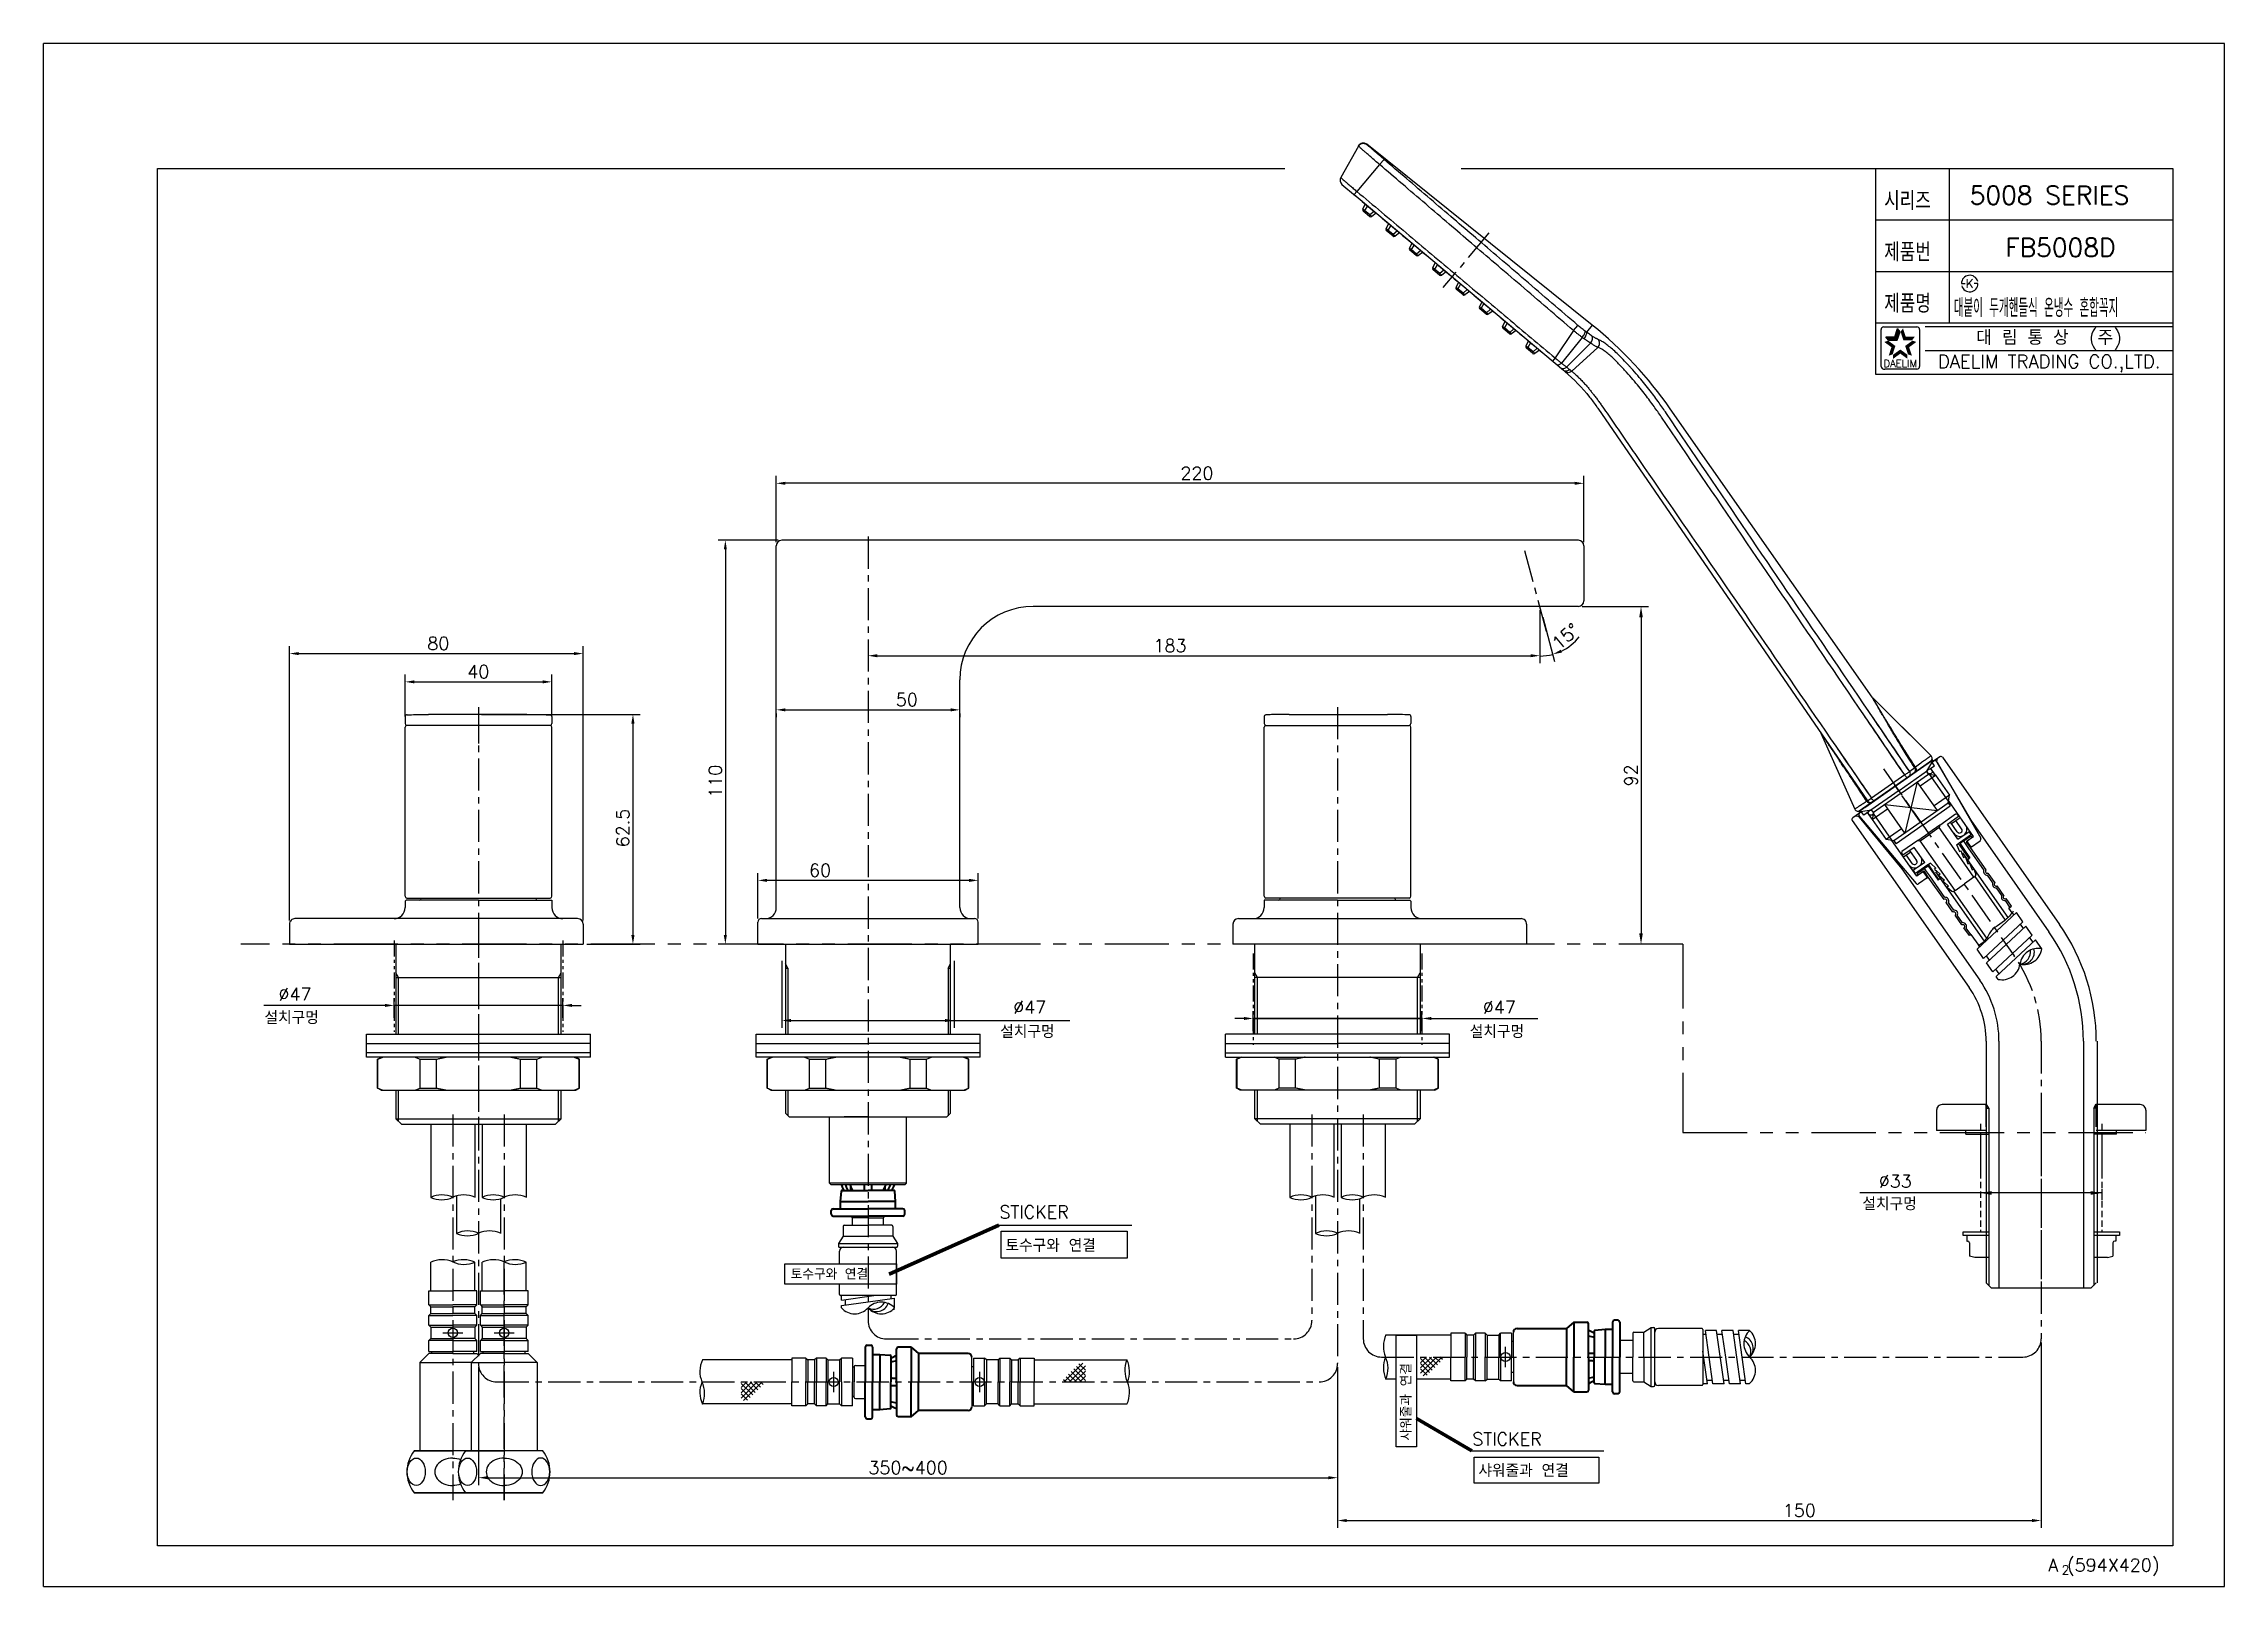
# Model space of a CAD drawing. Extents: x 2769 to 3363, y -5987 to -5567.
import ezdxf
from ezdxf.enums import TextEntityAlignment as Align

# ---------------------------------------------------------------- set-up
doc = ezdxf.new("R2010")
doc.units = 0
doc.header["$LTSCALE"] = 7
doc.header["$MEASUREMENT"] = 0
for name, pattern in [('CENTER', [2, 1.25, -0.25, 0.25, -0.25]), ('HIDDEN', [0.375, 0.25, -0.125]), ('PHANTOM2', [1.25, 0.625, -0.125, 0.125, -0.125, 0.125, -0.125])]:
    doc.linetypes.add(name, pattern=pattern)
doc.layers.get('0').update_dxf_attribs({"color": 2, "linetype": 'CONTINUOUS'})
for name, color, linetype in [('CEN', 1, 'CENTER'), ('CL', 1, 'CENTER'), ('D', 2, 'CONTINUOUS'), ('DIM', 2, 'CONTINUOUS'), ('DWG', 7, 'CONTINUOUS'), ('HIDDEN', 3, 'HIDDEN'), ('PH', 3, 'PHANTOM2')]:
    doc.layers.add(name, color=color, linetype=linetype)
doc.styles.add('GHS', font='ROMANS.shx', dxfattribs={"bigfont": 'GHS.shx'})
doc.styles.add('ROMANS', font='romans')
doc.dimstyles.new('STANDARD$7', dxfattribs={"dimtxt": 3.5, "dimasz": 3, "dimexe": 1, "dimexo": 0.0625, "dimgap": 1, "dimtad": 3, "dimdec": 4, "dimzin": 0, "dimdsep": 46, "dimtxsty": 'GHS', "dimcen": 1, "dimclrd": 256, "dimclrt": 2, "dimadec": 0, "dimazin": 0, "dimtfac": 1, "dimtdec": 4, "dimtofl": 0, "dimtmove": 0, "dimatfit": 3, "dimfxl": 0, "dimtolj": 1, "dimtzin": 0, "dimarcsym": 0})

msp = doc.modelspace()

# ---------------------------------------------------------------- texts
at = {"color": 7, "style": 'GHS'}
for s, height, p in [('5008 SERIES', 5, (3293.27, -5610.94)), ('A (594X420)', 3.5, (3314.67, -5983.15)), ('2', 2.5, (3318.32, -5983.98))]:
    msp.add_text(s, height=height, dxfattribs=at).set_placement(p)
msp.add_text('FB5008D', height=5, dxfattribs=at).set_placement((3318.02, -5622.65), align=Align.MIDDLE)
at = {"style": 'GHS', "width": 0.5}
msp.add_text('대붙이 두개핸들식 온냉수 혼합꼭지', height=5, dxfattribs=at).set_placement((3288.95, -5641.62))
at = {"color": 7, "linetype": 'Continuous'}
for s, height, style, p in [('대 림 통 상  (주)', 4, 'GHS', (3314.92, -5647.48)), ('DAELIM TRADING CO.,LTD.', 3.6, 'ROMANS', (3314.92, -5654.25))]:
    msp.add_text(s, height=height, dxfattribs=dict(at, style=style)).set_placement(p, align=Align.MIDDLE)
at = {"color": 2, "linetype": 'Continuous', "style": 'ROMANS'}
msp.add_text('DAELIM', height=2, dxfattribs=at).set_placement((3274.38, -5655.24), align=Align.CENTER)
at = {"color": 2, "char_height": 3.5, "attachment_point": 5, "style": 'GHS'}
for s, insert in [('\\A1;220', (3082.8, -5684.13)), ('\\A1;80', (2876.17, -5730.48)), ('183', (3075.46, -5731.06)), ('\\A1;40', (2887.06, -5738.18)), ('\\A1;50', (3003.78, -5745.8)), ('\\A1;60', (2980.14, -5792.23)), ('\\A1;350~400', (3004.12, -5954.85)), ('\\A1;150', (3246.88, -5966.51))]:
    msp.add_mtext(s, dxfattribs=dict(at, insert=insert))
for s, insert, rotation in [('\\A1;15%%D', (3183.21, -5728.56), 40.58191), ('\\A1;110', (2951.6, -5767.99), 90), ('62.5', (2926.42, -5780.72), 90)]:
    msp.add_mtext(s, dxfattribs=dict(at, insert=insert, rotation=rotation))
at = {"layer": 'D', "color": 2, "style": 'GHS'}
for s, p in [('%%C47', (2832.61, -5827.72)), ('설치구멍', (2828.81, -5834.12)), ('%%C47', (3032.77, -5831.26)), ('%%C47', (3160.66, -5831.26)), ('설치구멍', (3029.21, -5837.91)), ('설치구멍', (3157.1, -5837.91)), ('%%C33', (3268.51, -5878.62)), ('STICKER', (3029, -5887.02)), ('설치구멍', (3264.05, -5884.81)), ('토수구와 연결', (3030.65, -5896.12)), ('STICKER', (3157.81, -5948.81)), ('샤워줄과 연결', (3159.46, -5957.41))]:
    msp.add_text(s, height=3.5, dxfattribs=at).set_placement(p)
at = {"layer": 'D', "style": 'GHS'}
msp.add_text('토수구와 연결', height=3, dxfattribs=at).set_placement((2972.13, -5903.65))
msp.add_text('샤워줄과 연결', height=3, rotation=90, dxfattribs=at).set_placement((3141.27, -5947.48))
at = {"layer": 'D', "color": 2, "insert": (3201.01, -5766.38), "char_height": 3.5, "attachment_point": 5, "rotation": 90, "style": 'GHS'}
msp.add_mtext('\\A1;92', dxfattribs=at)
at = {"layer": 'DIM', "style": 'GHS', "width": 0.8}
for s, p in [('시리즈', (3270, -5612.45)), ('제품번', (3270, -5626.45)), ('제품명', (3270, -5640.45))]:
    msp.add_text(s, height=5, dxfattribs=at).set_placement(p)
at = {"layer": 'DIM', "style": 'GHS'}
msp.add_text('K', height=2.39, dxfattribs=at).set_placement((3293.29, -5632.5), align=Align.MIDDLE)

# ---------------------------------------------------------------- linework, layer by layer
for p, q in [((3362.65, -5567.18), (2768.65, -5567.18)), ((2768.65, -5987.18), (2768.65, -5567.18)), ((3362.65, -5987.18), (3362.65, -5567.18)), ((2768.65, -5987.18), (3362.65, -5987.18))]:
    msp.add_line(p, q)
at = {"color": 7, "linetype": 'Continuous'}
for p, q in [((3126.79, -5595.06), (3121.95, -5603.6)), ((3127.07, -5594.68), (3126.8, -5595.03)), ((3127.04, -5594.72), (3126.8, -5595.03)), ((3127.37, -5594.46), (3127.04, -5594.72)), ((3127.45, -5594.42), (3127.07, -5594.68)), ((3127.8, -5594.3), (3127.37, -5594.46)), ((3127.9, -5594.28), (3127.45, -5594.42)), ((3128.28, -5594.27), (3127.8, -5594.3)), ((3128.38, -5594.29), (3127.9, -5594.28)), ((3128.77, -5594.42), (3128.28, -5594.27)), ((3128.83, -5594.45), (3128.38, -5594.29)), ((3129.05, -5594.59), (3128.77, -5594.42)), ((3129.05, -5594.59), (3128.83, -5594.45)), ((3190.46, -5643.79), (3129.05, -5594.59)), ((3132.56, -5600.11), (3126.37, -5607.42)), ((3132.56, -5600.11), (3133.76, -5598.7)), ((3122.29, -5605.49), (3126, -5608.6)), ((3126.37, -5607.42), (3125.63, -5608.29)), ((3125.63, -5608.29), (3126.7, -5609.19)), ((3126.7, -5609.19), (3182.62, -5656.11)), ((3126.7, -5609.19), (3126.7, -5609.19)), ((3128.64, -5610.82), (3127.98, -5612.18)), ((3129.81, -5614.21), (3128.11, -5612.79)), ((3128.22, -5612.88), (3128.47, -5612.59)), ((3129.25, -5611.32), (3128.47, -5612.59)), ((3129.93, -5613.82), (3128.47, -5612.59)), ((3131.05, -5612.84), (3129.93, -5613.82)), ((3129.69, -5614.11), (3129.93, -5613.82)), ((3131.65, -5613.34), (3130.42, -5614.23)), ((3134.99, -5616.14), (3134.33, -5617.51)), ((3136.15, -5619.54), (3134.45, -5618.11)), ((3134.57, -5618.21), (3134.82, -5617.92)), ((3135.59, -5616.65), (3134.82, -5617.92)), ((3136.28, -5619.15), (3134.82, -5617.92)), ((3136.04, -5619.44), (3136.28, -5619.15)), ((3137.4, -5618.16), (3136.28, -5619.15)), ((3138, -5618.67), (3136.77, -5619.56)), ((3141.34, -5621.47), (3140.67, -5622.84)), ((3142.5, -5624.86), (3140.8, -5623.44)), ((3140.92, -5623.54), (3141.16, -5623.25)), ((3141.94, -5621.97), (3141.16, -5623.25)), ((3142.63, -5624.48), (3141.16, -5623.25)), ((3142.38, -5624.77), (3142.63, -5624.48)), ((3143.75, -5623.49), (3142.63, -5624.48)), ((3144.35, -5623.99), (3143.12, -5624.89)), ((3147.69, -5626.8), (3147.02, -5628.16)), ((3148.85, -5630.19), (3147.15, -5628.76)), ((3147.27, -5628.86), (3147.51, -5628.57)), ((3148.29, -5627.3), (3147.51, -5628.57)), ((3148.98, -5629.8), (3147.51, -5628.57)), ((3148.73, -5630.09), (3148.98, -5629.8)), ((3150.09, -5628.82), (3148.98, -5629.8)), ((3150.69, -5629.32), (3149.46, -5630.21)), ((3154.03, -5632.12), (3153.37, -5633.49)), ((3155.2, -5635.52), (3153.5, -5634.09)), ((3153.61, -5634.19), (3153.86, -5633.9)), ((3154.63, -5632.63), (3153.86, -5633.9)), ((3155.32, -5635.13), (3153.86, -5633.9)), ((3155.08, -5635.42), (3155.32, -5635.13)), ((3156.44, -5634.14), (3155.32, -5635.13)), ((3157.04, -5634.65), (3155.81, -5635.54)), ((3160.38, -5637.45), (3159.72, -5638.81)), ((3161.54, -5640.84), (3159.84, -5639.42)), ((3159.96, -5639.51), (3160.2, -5639.22)), ((3160.98, -5637.95), (3160.2, -5639.22)), ((3161.67, -5640.45), (3160.2, -5639.22)), ((3161.43, -5640.74), (3161.67, -5640.45)), ((3162.79, -5639.47), (3161.67, -5640.45)), ((3163.39, -5639.97), (3162.16, -5640.86)), ((3166.73, -5642.77), (3166.06, -5644.14)), ((3167.89, -5646.17), (3166.19, -5644.74)), ((3166.31, -5644.84), (3166.55, -5644.55)), ((3167.33, -5643.28), (3166.55, -5644.55)), ((3168.02, -5645.78), (3166.55, -5644.55)), ((3167.77, -5646.07), (3168.02, -5645.78)), ((3169.13, -5644.79), (3168.02, -5645.78)), ((3169.74, -5645.3), (3168.51, -5646.19)), ((3173.07, -5648.1), (3172.41, -5649.47)), ((3173.68, -5648.6), (3172.9, -5649.88)), ((3185.38, -5645.3), (3180.34, -5652.74)), ((3187.75, -5647.15), (3182.08, -5654.13)), ((3189.98, -5648.71), (3183.48, -5655.24)), ((3185.38, -5645.3), (3186.59, -5643.88)), ((3190.46, -5643.79), (3188.91, -5645.72)), ((3174.24, -5651.49), (3172.54, -5650.07)), ((3172.66, -5650.17), (3172.9, -5649.88)), ((3174.36, -5651.11), (3172.9, -5649.88)), ((3174.12, -5651.4), (3174.36, -5651.11)), ((3175.48, -5650.12), (3174.36, -5651.11)), ((3176.08, -5650.62), (3174.85, -5651.52)), ((3178.03, -5652.25), (3178.03, -5652.25)), ((3180.34, -5652.74), (3179.63, -5653.6)), ((3192.01, -5649.87), (3184.89, -5656.36)), ((3191.95, -5666.38), (3265.47, -5773.36)), ((3266.68, -5745.07), (3211.71, -5666.56)), ((3211.71, -5666.56), (3211.71, -5666.56)), ((3210.71, -5667.89), (3210.42, -5667.46)), ((3186.71, -5702.38), (2969.71, -5702.38)), ((2968.21, -5802.38), (2968.21, -5703.88)), ((3188.21, -5703.88), (3188.21, -5718.88)), ((3186.71, -5720.38), (3038.21, -5720.38)), ((3018.21, -5802.38), (3018.21, -5740.38)), ((3282.75, -5761.05), (3266.8, -5745.2)), ((3282.75, -5761.05), (3271.42, -5749.8)), ((2867.11, -5750.4), (2867.11, -5752.28)), ((2867.11, -5799.28), (2867.11, -5753.28)), ((2906.61, -5752.78), (2867.61, -5752.78)), ((2907.11, -5750.4), (2907.11, -5752.28)), ((2907.11, -5799.28), (2907.11, -5753.28)), ((3101.1, -5750.4), (3101.1, -5752.28)), ((3101.1, -5799.28), (3101.1, -5753.28)), ((3101.6, -5752.78), (3140.6, -5752.78)), ((3141.1, -5750.4), (3141.1, -5752.28)), ((3141.1, -5799.28), (3141.1, -5753.28)), ((3252.78, -5754.92), (3261.97, -5775.59)), ((3255.03, -5759.99), (3261.97, -5775.59)), ((3256.07, -5759.68), (3265.47, -5773.36)), ((3282.87, -5762.41), (3263.21, -5776.17)), ((3263.21, -5776.17), (3282.87, -5762.41)), ((3282.62, -5762.58), (3263.46, -5776)), ((3282.62, -5762.58), (3263.46, -5776)), ((3264.68, -5775.15), (3281.39, -5763.45)), ((3264.68, -5775.15), (3281.39, -5763.45)), ((3275.59, -5766.28), (3266.53, -5772.62)), ((3275.59, -5766.28), (3266.53, -5772.62)), ((3278.33, -5764.37), (3276.94, -5765.36)), ((3278.33, -5764.37), (3276.94, -5765.36)), ((2867.61, -5799.78), (2887.11, -5799.78)), ((2887.11, -5799.78), (2906.61, -5799.78)), ((2887.11, -5800.38), (2907.11, -5800.38)), ((2907.11, -5800.38), (2907.11, -5802.38)), ((3121.1, -5800.38), (3101.1, -5800.38)), ((3101.1, -5800.38), (3101.1, -5802.38)), ((3121.1, -5799.78), (3101.6, -5799.78)), ((3140.6, -5799.78), (3121.1, -5799.78)), ((2835.61, -5806.88), (2835.61, -5812.38)), ((2914.11, -5805.38), (2837.11, -5805.38)), ((2915.61, -5806.88), (2915.61, -5812.38)), ((2963.21, -5812.38), (2963.21, -5806.38)), ((2964.21, -5805.38), (3022.21, -5805.38)), ((3023.21, -5812.38), (3023.21, -5806.38)), ((3092.6, -5806.88), (3092.6, -5812.38)), ((3094.1, -5805.38), (3171.1, -5805.38)), ((3172.6, -5806.88), (3172.6, -5812.38)), ((2835.61, -5812.38), (2915.61, -5812.38)), ((2864.61, -5812.38), (2864.61, -5836.89)), ((2909.61, -5836.89), (2909.61, -5812.38)), ((2963.21, -5812.38), (3023.21, -5812.38)), ((2970.71, -5812.38), (2970.71, -5836.89)), ((3015.71, -5836.89), (3015.71, -5812.38)), ((3172.6, -5812.38), (3092.6, -5812.38)), ((3098.6, -5836.89), (3098.6, -5812.38)), ((3143.6, -5812.38), (3143.6, -5836.89)), ((2856.61, -5839.39), (2856.61, -5836.89)), ((2917.61, -5839.39), (2917.61, -5836.89)), ((2962.71, -5839.39), (2962.71, -5836.89)), ((3023.71, -5839.39), (3023.71, -5836.89)), ((3090.6, -5839.39), (3090.6, -5836.89)), ((3151.6, -5839.39), (3151.6, -5836.89)), ((2856.61, -5841.89), (2856.61, -5839.39)), ((2887.11, -5841.89), (2856.61, -5841.89)), ((2856.61, -5843.09), (2856.61, -5841.89)), ((2887.11, -5843.09), (2856.61, -5843.09)), ((2859.61, -5843.67), (2860.61, -5843.09)), ((2859.61, -5851.51), (2859.61, -5843.67)), ((2859.61, -5843.67), (2859.73, -5843.67)), ((2859.73, -5851.51), (2859.73, -5843.67)), ((2871.19, -5851.51), (2871.19, -5843.67)), ((2871.19, -5843.67), (2875.65, -5843.67)), ((2875.65, -5851.51), (2875.65, -5843.67)), ((2917.61, -5841.89), (2887.11, -5841.89)), ((2917.61, -5843.09), (2887.11, -5843.09)), ((2898.57, -5851.51), (2898.57, -5843.67)), ((2898.57, -5843.67), (2903.03, -5843.67)), ((2903.03, -5851.51), (2903.03, -5843.67)), ((2914.61, -5843.67), (2913.61, -5843.09)), ((2914.49, -5851.51), (2914.49, -5843.67)), ((2914.49, -5843.67), (2914.61, -5843.67)), ((2914.61, -5851.51), (2914.61, -5843.67)), ((2917.61, -5841.89), (2917.61, -5839.39)), ((2917.61, -5843.09), (2917.61, -5841.89)), ((2962.71, -5841.89), (2962.71, -5839.39)), ((2962.71, -5843.09), (2962.71, -5841.89)), ((2993.21, -5841.89), (2962.71, -5841.89)), ((2993.21, -5843.09), (2962.71, -5843.09)), ((2965.71, -5843.67), (2966.71, -5843.09)), ((2965.71, -5843.67), (2965.83, -5843.67)), ((2965.71, -5851.51), (2965.71, -5843.67)), ((2965.83, -5851.51), (2965.83, -5843.67)), ((2977.29, -5843.67), (2981.75, -5843.67)), ((2977.29, -5851.51), (2977.29, -5843.67)), ((2981.75, -5851.51), (2981.75, -5843.67)), ((3023.71, -5841.89), (2993.21, -5841.89)), ((3023.71, -5843.09), (2993.21, -5843.09)), ((3004.67, -5843.67), (3009.13, -5843.67)), ((3004.67, -5851.51), (3004.67, -5843.67)), ((3009.13, -5851.51), (3009.13, -5843.67)), ((3020.71, -5843.67), (3019.71, -5843.09)), ((3020.59, -5843.67), (3020.71, -5843.67)), ((3020.59, -5851.51), (3020.59, -5843.67)), ((3020.71, -5851.51), (3020.71, -5843.67)), ((3023.71, -5841.89), (3023.71, -5839.39)), ((3023.71, -5843.09), (3023.71, -5841.89)), ((3090.6, -5841.89), (3090.6, -5839.39)), ((3090.6, -5841.89), (3121.1, -5841.89)), ((3090.6, -5843.09), (3090.6, -5841.89)), ((3090.6, -5843.09), (3121.1, -5843.09)), ((3093.6, -5843.67), (3094.6, -5843.09)), ((3093.72, -5843.67), (3093.6, -5843.67)), ((3093.6, -5851.51), (3093.6, -5843.67)), ((3093.72, -5851.51), (3093.72, -5843.67)), ((3109.64, -5843.67), (3105.18, -5843.67)), ((3105.18, -5851.51), (3105.18, -5843.67)), ((3109.64, -5851.51), (3109.64, -5843.67)), ((3121.1, -5841.89), (3151.6, -5841.89)), ((3121.1, -5843.09), (3151.6, -5843.09)), ((3132.56, -5851.51), (3132.56, -5843.67)), ((3137.02, -5843.67), (3132.56, -5843.67)), ((3137.02, -5851.51), (3137.02, -5843.67)), ((3148.6, -5843.67), (3147.6, -5843.09)), ((3148.6, -5843.67), (3148.48, -5843.67)), ((3148.48, -5851.51), (3148.48, -5843.67)), ((3148.6, -5851.51), (3148.6, -5843.67)), ((3151.6, -5841.89), (3151.6, -5839.39)), ((3151.6, -5843.09), (3151.6, -5841.89)), ((2859.61, -5851.51), (2859.73, -5851.51)), ((2860.61, -5852.09), (2859.61, -5851.51)), ((2860.61, -5852.09), (2913.61, -5852.09)), ((2864.61, -5852.09), (2864.61, -5859.89)), ((2871.19, -5851.51), (2875.65, -5851.51)), ((2898.57, -5851.51), (2903.03, -5851.51)), ((2909.61, -5859.89), (2909.61, -5852.09)), ((2913.61, -5852.09), (2914.61, -5851.51)), ((2914.49, -5851.51), (2914.61, -5851.51)), ((2966.71, -5852.09), (2965.71, -5851.51)), ((2965.71, -5851.51), (2965.83, -5851.51)), ((2966.71, -5852.09), (3019.71, -5852.09)), ((2970.71, -5852.09), (2970.71, -5858.38)), ((2977.29, -5851.51), (2981.75, -5851.51)), ((3004.67, -5851.51), (3009.13, -5851.51)), ((3015.71, -5858.38), (3015.71, -5852.09)), ((3019.71, -5852.09), (3020.71, -5851.51)), ((3020.59, -5851.51), (3020.71, -5851.51)), ((3094.6, -5852.09), (3093.6, -5851.51)), ((3093.72, -5851.51), (3093.6, -5851.51)), ((3147.6, -5852.09), (3094.6, -5852.09)), ((3098.6, -5859.89), (3098.6, -5852.09)), ((3109.64, -5851.51), (3105.18, -5851.51)), ((3137.02, -5851.51), (3132.56, -5851.51)), ((3143.6, -5852.09), (3143.6, -5859.89)), ((3147.6, -5852.09), (3148.6, -5851.51)), ((3148.6, -5851.51), (3148.48, -5851.51)), ((3297.76, -5856.03), (3285.78, -5856.03)), ((3297.46, -5856.03), (3298.46, -5857.03)), ((3328.06, -5856.03), (3327.06, -5857.03)), ((3339.76, -5856.03), (3327.76, -5856.03)), ((2864.61, -5859.89), (2909.61, -5859.89)), ((2866.11, -5861.39), (2864.61, -5859.89)), ((2866.11, -5861.39), (2908.11, -5861.39)), ((2908.11, -5861.39), (2909.61, -5859.89)), ((2970.71, -5858.38), (2971.71, -5859.38)), ((2971.71, -5859.38), (3014.71, -5859.38)), ((2982.71, -5877.38), (2982.71, -5859.38)), ((3003.71, -5877.38), (3003.71, -5859.38)), ((3014.71, -5859.38), (3015.71, -5858.38)), ((3143.6, -5859.89), (3098.6, -5859.89)), ((3100.1, -5861.39), (3098.6, -5859.89)), ((3142.1, -5861.39), (3100.1, -5861.39)), ((3142.1, -5861.39), (3143.6, -5859.89)), ((3284.26, -5857.5), (3284.26, -5863.03)), ((3341.26, -5857.53), (3341.26, -5863.03)), ((3297.76, -5863.03), (3284.26, -5863.03)), ((3341.26, -5863.03), (3327.76, -5863.03)), ((2982.71, -5877.38), (2983.21, -5877.88)), ((3003.71, -5877.38), (2982.71, -5877.38)), ((3003.21, -5877.88), (2983.21, -5877.88)), ((3003.21, -5877.88), (3003.71, -5877.38))]:
    msp.add_line(p, q, dxfattribs=at)
at = {"color": 4}
for p, q in [((2799.65, -5976.18), (2799.65, -5601.18)), ((2799.65, -5601.18), (3106.71, -5601.18)), ((3154.8, -5601.18), (3348.65, -5601.18)), ((3348.65, -5601.18), (3348.65, -5976.18)), ((3348.65, -5976.18), (2799.65, -5976.18))]:
    msp.add_line(p, q, dxfattribs=at)
at = {"color": 7}
for p, q in [((3267.65, -5601.18), (3267.65, -5657.18)), ((3287.65, -5601.18), (3287.65, -5643.18)), ((3267.65, -5615.18), (3348.65, -5615.18)), ((3267.65, -5629.18), (3348.65, -5629.18)), ((3267.65, -5643.18), (3348.65, -5643.18)), ((3267.65, -5657.18), (3348.65, -5657.18))]:
    msp.add_line(p, q, dxfattribs=at)
at = {"color": 2, "linetype": 'Continuous'}
for p, q in [((3269.13, -5655.04), (3269.13, -5645.04)), ((3269.88, -5644.29), (3278.88, -5644.29)), ((3279.63, -5645.04), (3279.63, -5655.04)), ((3281.15, -5644.18), (3348.65, -5644.18)), ((3281.15, -5650.68), (3348.65, -5650.68)), ((3278.88, -5655.79), (3270.13, -5655.79))]:
    msp.add_line(p, q, dxfattribs=at)
at = {"color": 2}
for p, q in [((3270.47, -5647), (3272.89, -5647)), ((3271.13, -5647.91), (3270.47, -5647)), ((3271.13, -5647.91), (3273.56, -5647.91)), ((3272.89, -5647), (3273.64, -5644.69)), ((3273.56, -5647.91), (3274.31, -5645.61)), ((3274.31, -5645.61), (3273.64, -5644.69)), ((2968.21, -5702.88), (2968.21, -5684.88)), ((3185.71, -5686.88), (2970.71, -5686.88)), ((3188.21, -5702.88), (3188.21, -5684.88)), ((2968.71, -5702.38), (2952.35, -5702.38)), ((2954.35, -5704.88), (2954.35, -5809.88)), ((3176.21, -5721.38), (3176.21, -5735.81)), ((3177, -5723.35), (3180.23, -5735.37)), ((2835.61, -5805.88), (2835.61, -5731.23)), ((2915.61, -5805.88), (2915.61, -5731.23)), ((2838.11, -5733.23), (2913.11, -5733.23)), ((2995.71, -5733.81), (3173.71, -5733.81)), ((2867.11, -5750.34), (2867.11, -5738.93)), ((2869.61, -5740.93), (2904.61, -5740.93)), ((2907.11, -5750.34), (2907.11, -5738.93)), ((2887.9, -5749.78), (2931.17, -5749.78)), ((2968.21, -5749.55), (2968.21, -5750.55)), ((2970.71, -5748.55), (3015.71, -5748.55)), ((3018.21, -5749.55), (3018.21, -5750.55)), ((2929.17, -5752.28), (2929.17, -5809.88)), ((2963.21, -5805.38), (2963.21, -5792.98)), ((3020.71, -5794.98), (2965.71, -5794.98)), ((3023.21, -5805.38), (3023.21, -5792.98)), ((2916.61, -5812.38), (2931.17, -5812.38)), ((2957.99, -5812.38), (2952.35, -5812.38)), ((2969.71, -5816.85), (2969.71, -5835.12)), ((3016.71, -5816.85), (3016.71, -5835.12)), ((2864.11, -5832.44), (2864.11, -5827.02)), ((2910.11, -5832.44), (2910.11, -5827.02)), ((2910.11, -5829.02), (2864.11, -5829.02)), ((2912.61, -5829.02), (2915.11, -5829.02)), ((3095.6, -5832.57), (3093.1, -5832.57)), ((3098.1, -5836), (3098.1, -5830.57)), ((3098.1, -5836), (3098.1, -5830.57)), ((3098.1, -5832.57), (3144.1, -5832.57)), ((3144.1, -5832.57), (3098.1, -5832.57)), ((3144.1, -5836), (3144.1, -5830.57)), ((3144.1, -5836), (3144.1, -5830.57)), ((3146.6, -5832.57), (3149.1, -5832.57)), ((3312.76, -5920.75), (3312.76, -5971.26)), ((2887.11, -5927.53), (2887.11, -5959.6)), ((3051.72, -5926.46), (3046.64, -5931.53)), ((3052.42, -5927.16), (3048.05, -5931.53)), ((3049.26, -5927.99), (3052.42, -5931.15)), ((3049.96, -5927.28), (3052.42, -5929.74)), ((3050.67, -5926.57), (3052.42, -5928.33)), ((3121.1, -5927.53), (3121.1, -5959.6)), ((3143.72, -5927.7), (3146.68, -5924.75)), ((3143.72, -5924.87), (3143.85, -5924.75)), ((3143.72, -5926.29), (3145.27, -5924.75)), ((3143.72, -5929.12), (3148.09, -5924.75)), ((3146.89, -5928.29), (3143.72, -5925.12)), ((3146.18, -5929), (3143.72, -5926.54)), ((3145.48, -5929.7), (3143.72, -5927.95)), ((3144.43, -5929.82), (3149.51, -5924.75)), ((3147.6, -5927.58), (3144.76, -5924.75)), ((3148.3, -5926.88), (3146.17, -5924.75)), ((3149.01, -5926.17), (3147.59, -5924.75)), ((3149.72, -5925.46), (3149, -5924.75)), ((2958.62, -5934.49), (2961.58, -5931.53)), ((2958.62, -5931.66), (2958.75, -5931.53)), ((2958.62, -5933.08), (2960.16, -5931.53)), ((2958.62, -5935.9), (2962.99, -5931.53)), ((2961.79, -5935.08), (2958.62, -5931.91)), ((2961.08, -5935.79), (2958.62, -5933.33)), ((2959.33, -5936.61), (2964.4, -5931.53)), ((2962.49, -5934.37), (2959.66, -5931.53)), ((2963.2, -5933.66), (2961.07, -5931.53)), ((2963.91, -5932.96), (2962.48, -5931.53)), ((2964.61, -5932.25), (2963.9, -5931.53)), ((3046.43, -5930.82), (3047.15, -5931.53)), ((3047.14, -5930.11), (3048.56, -5931.53)), ((3047.84, -5929.4), (3049.97, -5931.53)), ((3048.55, -5928.7), (3051.39, -5931.53)), ((3052.42, -5928.58), (3049.47, -5931.53)), ((3052.42, -5929.99), (3050.88, -5931.53)), ((3052.42, -5931.41), (3052.3, -5931.53)), ((2960.37, -5936.49), (2958.62, -5934.74)), ((3121.1, -5944.79), (3121.1, -5971.26)), ((2889.61, -5957.6), (3118.6, -5957.6)), ((3123.6, -5969.26), (3310.26, -5969.26))]:
    msp.add_line(p, q, dxfattribs=at)
at = {"color": 0, "ltscale": 0.2}
for p, q in [((2867.41, -5800.38), (2867.11, -5800.68)), ((2867.11, -5800.68), (2867.11, -5802.38)), ((2887.11, -5800.38), (2867.41, -5800.38)), ((2871.51, -5799.78), (2871.51, -5799.88)), ((3121.1, -5800.38), (3140.8, -5800.38)), ((3136.7, -5799.78), (3136.7, -5799.88)), ((3140.8, -5800.38), (3141.1, -5800.68)), ((3141.1, -5800.68), (3141.1, -5802.38))]:
    msp.add_line(p, q, dxfattribs=at)
at = {"color": 7, "linetype": 'Continuous'}
for centre, radius, start, end in [((3128.11, -5595.77), 1.5, 51.30036, 150.50036), ((3123.26, -5604.34), 1.5, 150.50036, 229.99751), ((3128.43, -5612.4), 0.5, 154.03661, 230.00036), ((3130.13, -5613.83), 0.5, 230.00036, 305.96412), ((3134.78, -5617.73), 0.5, 154.03661, 230.00036), ((3136.48, -5619.16), 0.5, 230.00036, 305.96412), ((3141.12, -5623.05), 0.5, 154.03661, 230.00036), ((3142.82, -5624.48), 0.5, 230.0014, 305.96437), ((3147.47, -5628.38), 0.5, 154.03661, 230.00036), ((3149.17, -5629.81), 0.5, 230.0014, 305.96437), ((3153.82, -5633.71), 0.5, 154.03661, 230.00036), ((3155.52, -5635.13), 0.5, 230.0014, 305.96437), ((3160.17, -5639.03), 0.5, 154.03661, 230.00036), ((3161.87, -5640.46), 0.5, 230.0014, 305.96437), ((3166.51, -5644.36), 0.5, 154.03661, 230.00036), ((3168.21, -5645.78), 0.5, 230.0014, 305.96437), ((3172.86, -5649.68), 0.5, 154.03661, 230.00036), ((3174.56, -5651.11), 0.5, 230.0014, 305.96437), ((2969.71, -5703.88), 1.5, 90, 180), ((3186.71, -5703.88), 1.5, 0, 90), ((3186.71, -5718.88), 1.5, 270, 0), ((3038.21, -5740.38), 20, 90, 180), ((2867.65, -5750.42), 0.544, 87.3571, 178.11458), ((2906.61, -5750.4), 0.5, 360, 89.36957), ((3101.6, -5750.4), 0.5, 90.63043, 180), ((3140.56, -5750.42), 0.544, 1.88542, 92.6429), ((2867.61, -5752.28), 0.5, 180, 270), ((2867.61, -5753.28), 0.5, 90, 180), ((2906.61, -5752.28), 0.5, 270, 0), ((2906.61, -5753.28), 0.5, 0, 90), ((3101.6, -5752.28), 0.5, 180, 270), ((3101.6, -5753.28), 0.5, 90, 180), ((3140.6, -5752.28), 0.5, 270, 0), ((3140.6, -5753.28), 0.5, 0, 90), ((3282.05, -5761.76), 1, 305.00036, 45.17542), ((3282.05, -5761.76), 1, 305.00036, 45.17542), ((3266.3, -5772.79), 1, 214.50017, 304.99956), ((3266.3, -5772.79), 1, 214.50017, 304.99956), ((3262.88, -5775.18), 1, 203.98355, 305.00036), ((3262.88, -5775.18), 1, 203.98355, 305.00036), ((2867.61, -5799.28), 0.5, 180, 270), ((2906.61, -5799.28), 0.5, 270, 0), ((2910.11, -5802.38), 3, 180, 269.9997), ((2965.21, -5802.38), 3, 270, 0), ((3021.21, -5802.38), 3, 180, 270), ((3098.1, -5802.38), 3, 270.0003, 0), ((3101.6, -5799.28), 0.5, 180, 270), ((3140.6, -5799.28), 0.5, 270, 0), ((2837.11, -5806.88), 1.5, 89.9997, 180), ((2914.11, -5806.88), 1.5, 0, 89.9997), ((2964.21, -5806.38), 1, 90, 180), ((3022.21, -5806.38), 1, 0, 90), ((3094.1, -5806.88), 1.5, 90.0003, 180), ((3171.1, -5806.88), 1.5, 0, 90.0003), ((3285.76, -5857.53), 1.5, 90.00317, 180.00317), ((3339.76, -5857.53), 1.5, 0, 90.00022)]:
    msp.add_arc(centre, radius, start, end, dxfattribs=at)
at = {"color": 2, "linetype": 'Continuous'}
for centre, radius, start, end in [((3269.88, -5645.04), 0.75, 90, 180), ((3278.88, -5645.04), 0.75, 0, 90), ((3270.01, -5654.92), 0.884, 188.1301, 278.1301), ((3278.88, -5655.04), 0.75, 270, 0), ((2877.13, -5887.99), 7.37, 66.17247, 114.24541), ((2877.08, -5874.54), 7.37, 246.17247, 294.24541), ((2883.13, -5888.1), 7.48, 66.5742, 113.84368), ((2891.13, -5887.99), 7.37, 66.17247, 114.24541), ((2891.08, -5874.54), 7.37, 246.17247, 294.24541), ((2897.13, -5888.1), 7.48, 66.5742, 113.84368), ((3111.13, -5887.99), 7.37, 66.17247, 114.24541), ((3111.08, -5874.54), 7.37, 246.17247, 294.24541), ((3117.13, -5888.1), 7.48, 66.5742, 113.84368), ((3125.13, -5887.99), 7.37, 66.17247, 114.24541), ((3125.08, -5874.54), 7.37, 246.17247, 294.24541), ((3131.13, -5888.1), 7.48, 66.5742, 113.84368), ((2884.13, -5897.8), 7.37, 66.17247, 114.24541), ((2884.08, -5884.35), 7.37, 246.17247, 294.24541), ((2890.13, -5897.91), 7.48, 66.5742, 113.84368), ((3118.13, -5897.8), 7.37, 66.17247, 114.24541), ((3118.08, -5884.35), 7.37, 246.17247, 294.24541), ((3124.13, -5897.91), 7.48, 66.5742, 113.84368), ((2877.25, -5905.61), 7.37, 67.14414, 115.20756), ((2882.97, -5905.61), 7.37, 64.79244, 112.85586), ((2891.25, -5905.61), 7.37, 67.14414, 115.20756), ((2896.97, -5905.61), 7.37, 64.79244, 112.85586), ((2883.25, -5892.15), 7.37, 244.79244, 292.85586), ((2897.25, -5892.15), 7.37, 244.79244, 292.85586), ((3140.95, -5921.88), 7.37, 154.79244, 202.85586), ((2954.77, -5928.67), 7.37, 154.79244, 202.85586), ((3070.52, -5928.4), 7.37, 157.14414, 205.20756), ((3057.07, -5928.67), 7.37, 337.14414, 25.20756), ((3140.95, -5927.61), 7.37, 157.14414, 205.20756), ((3127.49, -5927.88), 7.37, 337.14414, 25.20756), ((2954.77, -5934.4), 7.37, 157.14414, 205.20756), ((2941.31, -5934.67), 7.37, 337.14414, 25.20756), ((3057.07, -5934.4), 7.37, 334.79244, 22.85586)]:
    msp.add_arc(centre, radius, start, end, dxfattribs=at)
at = {"color": 2}
for start, end in [(295.61225, 322.34986), (270, 285)]:
    msp.add_arc((3176.21, -5720.38), 13.52, start, end, dxfattribs=at)
at = {"color": 0, "ltscale": 0.2}
for centre, radius, start, end in [((2864.11, -5802.38), 3, 269.9997, 0), ((2871.01, -5799.88), 0.5, 270, 0), ((3137.2, -5799.88), 0.5, 180, 270), ((3144.1, -5802.38), 3, 180, 270.0003)]:
    msp.add_arc(centre, radius, start, end, dxfattribs=at)
at = {"color": 7, "linetype": 'Continuous'}
for points, start_tangent, end_tangent in [([(3126.88, -5595.16), (3126.79, -5595.06)], (-0.866716, 0.498803), (0.492392, 0.870374)), ([(3126.79, -5595.06), (3127.12, -5594.66), (3127.57, -5594.39), (3128.08, -5594.3), (3128.6, -5594.39), (3129.05, -5594.65)], (0.49239, 0.870375), (0.767556, -0.640982)), ([(3132.56, -5600.11), (3131.34, -5599.07), (3130.15, -5598.04), (3129.18, -5597.19), (3128.42, -5596.53), (3127.77, -5595.96), (3127.23, -5595.48), (3126.88, -5595.16)], (-0.760844, 0.648935), (-0.866716, 0.498803)), ([(3129.05, -5594.65), (3129.05, -5594.62), (3129.05, -5594.59)], (-0.098374, 0.99515), (-0.127924, 0.991784)), ([(3133.76, -5598.7), (3132.78, -5597.85), (3131.82, -5597.03), (3131.02, -5596.34), (3130.4, -5595.81), (3129.88, -5595.35), (3129.42, -5594.97), (3129.14, -5594.72), (3129.05, -5594.65)], (-0.76023, 0.649654), (-0.089401, 0.995996)), ([(3185.38, -5645.3), (3178.3, -5639.24), (3170.98, -5632.98), (3163.95, -5626.96), (3157.56, -5621.5), (3151.5, -5616.31), (3145.1, -5610.83), (3138.67, -5605.33), (3132.56, -5600.11)], (-0.759717, 0.650253), (-0.760022, 0.649897)), ([(3186.59, -5643.88), (3179.51, -5637.82), (3172.2, -5631.56), (3165.17, -5625.55), (3158.78, -5620.08), (3152.72, -5614.9), (3146.31, -5609.42), (3139.88, -5603.92), (3133.76, -5598.7)], (-0.759608, 0.650382), (-0.760244, 0.649638)), ([(3121.95, -5603.6), (3122.06, -5603.71), (3122.38, -5604), (3122.9, -5604.46), (3123.6, -5605.06), (3124.44, -5605.78), (3125.37, -5606.58), (3126.37, -5607.42)], (-0.492404, -0.870367), (0.76472, -0.644362)), ([(3126, -5608.6), (3126.35, -5608.89), (3126.7, -5609.19)], (0.766049, -0.642783), (0.766011, -0.642828)), ([(3126.37, -5607.42), (3139.77, -5618.67), (3153.6, -5630.28), (3167.36, -5641.84), (3180.34, -5652.74)], (0.765833, -0.643039), (0.765803, -0.643075)), ([(3126.7, -5609.19), (3144.35, -5624), (3161.46, -5638.35), (3178.03, -5652.25)], (0.766025, -0.642811), (0.766029, -0.642807)), ([(3128.47, -5612.59), (3128.31, -5612.48), (3128.17, -5612.38), (3128.06, -5612.29), (3128, -5612.22), (3127.98, -5612.18)], (-0.83093, 0.556377), (0.439125, 0.898426)), ([(3130.42, -5614.23), (3130.38, -5614.22), (3130.31, -5614.17), (3130.2, -5614.08), (3130.07, -5613.96), (3129.93, -5613.82)], (-0.809708, -0.586833), (-0.692211, 0.721696)), ([(3134.82, -5617.92), (3134.66, -5617.81), (3134.52, -5617.7), (3134.41, -5617.61), (3134.34, -5617.55), (3134.33, -5617.51)], (-0.83093, 0.556377), (0.439125, 0.898426)), ([(3136.77, -5619.56), (3136.73, -5619.55), (3136.65, -5619.5), (3136.55, -5619.41), (3136.42, -5619.29), (3136.28, -5619.15)], (-0.809708, -0.586833), (-0.692211, 0.721696)), ([(3141.16, -5623.25), (3141, -5623.14), (3140.86, -5623.03), (3140.75, -5622.94), (3140.69, -5622.87), (3140.67, -5622.84)], (-0.83093, 0.556377), (0.439125, 0.898426)), ([(3143.12, -5624.89), (3143.08, -5624.88), (3143, -5624.82), (3142.89, -5624.73), (3142.77, -5624.61), (3142.63, -5624.48)], (-0.809708, -0.586833), (-0.692211, 0.721696)), ([(3147.51, -5628.57), (3147.35, -5628.46), (3147.21, -5628.35), (3147.1, -5628.26), (3147.04, -5628.2), (3147.02, -5628.16)], (-0.83093, 0.556377), (0.439125, 0.898426)), ([(3149.46, -5630.21), (3149.43, -5630.2), (3149.35, -5630.15), (3149.24, -5630.06), (3149.11, -5629.94), (3148.98, -5629.8)], (-0.809708, -0.586833), (-0.692211, 0.721696)), ([(3153.86, -5633.9), (3153.7, -5633.79), (3153.56, -5633.68), (3153.45, -5633.59), (3153.38, -5633.52), (3153.37, -5633.49)], (-0.83093, 0.556377), (0.439125, 0.898426)), ([(3155.81, -5635.54), (3155.77, -5635.53), (3155.7, -5635.48), (3155.59, -5635.39), (3155.46, -5635.27), (3155.32, -5635.13)], (-0.809708, -0.586833), (-0.692211, 0.721696)), ([(3160.2, -5639.22), (3160.05, -5639.11), (3159.9, -5639.01), (3159.8, -5638.92), (3159.73, -5638.85), (3159.72, -5638.81)], (-0.83093, 0.556377), (0.439125, 0.898426)), ([(3162.16, -5640.86), (3162.12, -5640.85), (3162.04, -5640.8), (3161.94, -5640.71), (3161.81, -5640.59), (3161.67, -5640.45)], (-0.809708, -0.586833), (-0.692211, 0.721696)), ([(3166.55, -5644.55), (3166.39, -5644.44), (3166.25, -5644.33), (3166.14, -5644.24), (3166.08, -5644.18), (3166.06, -5644.14)], (-0.83093, 0.556377), (0.439125, 0.898426)), ([(3168.51, -5646.19), (3168.47, -5646.18), (3168.39, -5646.13), (3168.28, -5646.04), (3168.15, -5645.92), (3168.02, -5645.78)], (-0.809708, -0.586833), (-0.692211, 0.721696)), ([(3187.75, -5647.15), (3187.07, -5646.64), (3186.46, -5646.17), (3185.9, -5645.72), (3185.38, -5645.3)], (-0.805079, 0.593168), (-0.773517, 0.633775)), ([(3188.52, -5645.44), (3187.97, -5645.02), (3187.47, -5644.61), (3187.01, -5644.24), (3186.59, -5643.88)], (-0.798881, 0.601489), (-0.759637, 0.650347)), ([(3187.75, -5647.15), (3188.12, -5646.67), (3188.4, -5646.17), (3188.54, -5645.74), (3188.52, -5645.44)], (0.667151, 0.744922), (-0.443188, 0.896429)), ([(3188.23, -5647.5), (3187.99, -5647.33), (3187.75, -5647.15)], (-0.812919, 0.582377), (-0.805362, 0.592783)), ([(3188.23, -5647.5), (3188.6, -5647.02), (3188.86, -5646.5), (3188.97, -5646.05), (3188.91, -5645.72)], (0.669299, 0.742993), (-0.508677, 0.860957)), ([(3189.98, -5648.71), (3189.46, -5648.36), (3188.88, -5647.96), (3188.23, -5647.5)], (-0.835525, 0.549453), (-0.812821, 0.582514)), ([(3188.91, -5645.72), (3188.71, -5645.58), (3188.52, -5645.44)], (-0.808137, 0.588994), (-0.798882, 0.601488)), ([(3190.37, -5646.74), (3189.94, -5646.46), (3189.46, -5646.12), (3188.91, -5645.72)], (-0.837045, 0.547135), (-0.808484, 0.588518)), ([(3189.98, -5648.71), (3190.33, -5648.22), (3190.53, -5647.67), (3190.54, -5647.15), (3190.37, -5646.74)], (0.686356, 0.727265), (-0.624614, 0.780934)), ([(3192.01, -5649.87), (3191.85, -5649.8), (3191.66, -5649.7), (3191.43, -5649.59), (3191.15, -5649.43), (3190.82, -5649.24), (3190.44, -5649), (3189.98, -5648.71)], (-0.922597, 0.385765), (-0.836426, 0.54808)), ([(3192.09, -5647.7), (3191.95, -5647.64), (3191.78, -5647.57), (3191.59, -5647.47), (3191.36, -5647.35), (3191.08, -5647.19), (3190.75, -5646.99), (3190.37, -5646.74)], (-0.934027, 0.357202), (-0.837996, 0.545677)), ([(3211.71, -5666.56), (3190.46, -5643.79)], (-0.573582, 0.819148), (-0.780434, 0.625238)), ([(3192.01, -5649.87), (3192.35, -5649.37), (3192.49, -5648.78), (3192.4, -5648.19), (3192.09, -5647.7)], (0.714628, 0.699505), (-0.703101, 0.71109)), ([(3198.89, -5653.17), (3197.57, -5651.85), (3196.26, -5650.64), (3195, -5649.59), (3193.86, -5648.73), (3192.87, -5648.09), (3192.09, -5647.7)], (-0.691365, 0.722506), (-0.932203, 0.361937)), ([(3172.9, -5649.88), (3172.74, -5649.76), (3172.6, -5649.66), (3172.49, -5649.57), (3172.43, -5649.5), (3172.41, -5649.47)], (-0.83093, 0.556377), (0.439125, 0.898426)), ([(3174.85, -5651.52), (3174.82, -5651.51), (3174.74, -5651.45), (3174.63, -5651.36), (3174.5, -5651.24), (3174.36, -5651.11)], (-0.809708, -0.586833), (-0.692211, 0.721696)), ([(3178.03, -5652.25), (3178.23, -5652.42), (3178.43, -5652.59), (3178.63, -5652.76)], (0.76605, -0.642781), (0.766006, -0.642833)), ([(3180.34, -5652.74), (3180.89, -5653.18), (3181.47, -5653.64), (3182.08, -5654.13)], (0.780443, -0.625227), (0.781001, -0.62453)), ([(3182.08, -5654.13), (3181.73, -5654.45), (3181.4, -5654.66), (3181.12, -5654.75), (3180.93, -5654.7)], (-0.701872, -0.712304), (-0.766049, 0.642782)), ([(3182.08, -5654.13), (3182.31, -5654.32), (3182.56, -5654.51), (3182.81, -5654.71), (3183.06, -5654.9), (3183.28, -5655.09), (3183.48, -5655.24)], (0.780709, -0.624895), (0.781918, -0.623381)), ([(3197.66, -5654.34), (3196.59, -5653.24), (3195.52, -5652.23), (3194.48, -5651.37), (3193.52, -5650.67), (3192.68, -5650.16), (3192.01, -5649.87)], (-0.677391, 0.735623), (-0.952681, 0.303973)), ([(3199.79, -5656.63), (3199.07, -5655.84), (3198.36, -5655.08), (3197.66, -5654.34)], (-0.670997, 0.74146), (-0.692353, 0.721559)), ([(3201.05, -5655.49), (3200.52, -5654.91), (3198.89, -5653.17)], (-0.669669, 0.74266), (-0.691352, 0.722519)), ([(3182.27, -5655.71), (3181.98, -5655.57)], (-0.979488, 0.201505), (-0.76605, 0.642782)), ([(3183.48, -5655.24), (3183.08, -5655.54), (3182.67, -5655.7), (3182.28, -5655.71), (3182.27, -5655.71)], (-0.730784, -0.682609), (-0.979488, 0.201505)), ([(3184.35, -5655.93), (3183.92, -5656.21), (3183.45, -5656.35), (3183, -5656.31), (3182.62, -5656.11)], (-0.740455, -0.672106), (-0.766037, 0.642796)), ([(3182.62, -5656.11), (3183.02, -5656.45)], (0.766047, -0.642785), (0.759492, -0.650517)), ([(3184.89, -5656.36), (3184.45, -5656.64), (3183.94, -5656.76), (3183.44, -5656.69), (3183.02, -5656.45)], (-0.744981, -0.667086), (-0.759565, 0.650432)), ([(3183.02, -5656.45), (3189.73, -5663.39)], (0.759492, -0.650517), (0.624588, -0.780954)), ([(3183.71, -5657.05), (3183.02, -5656.45)], (-0.747718, 0.664017), (-0.759492, 0.650517)), ([(3183.48, -5655.24), (3183.72, -5655.43), (3183.94, -5655.61), (3184.15, -5655.77), (3184.35, -5655.93)], (0.783976, -0.620791), (0.784932, -0.619582)), ([(3184.35, -5655.93), (3184.56, -5656.1), (3184.74, -5656.24), (3184.89, -5656.36)], (0.785194, -0.61925), (0.779036, -0.626979)), ([(3184.89, -5656.36), (3185.52, -5656.9), (3186.32, -5657.64), (3187.17, -5658.47), (3188.01, -5659.34), (3188.79, -5660.2), (3189.51, -5661.04), (3190.16, -5661.84), (3190.74, -5662.59)], (0.765983, -0.642861), (0.599713, -0.800215)), ([(3209.03, -5668.41), (3208.08, -5667.03), (3207.03, -5665.56), (3205.87, -5663.99), (3204.59, -5662.32), (3203.16, -5660.54), (3201.57, -5658.64), (3199.79, -5656.63)], (-0.561733, 0.827319), (-0.670535, 0.741878)), ([(3210.42, -5667.46), (3209.45, -5666.06), (3208.39, -5664.57), (3207.22, -5662.98), (3205.91, -5661.28), (3204.47, -5659.47), (3202.85, -5657.55), (3201.05, -5655.49)], (-0.562048, 0.827105), (-0.669492, 0.742819)), ([(3189.73, -5663.39), (3191.73, -5666.07)], (0.624588, -0.780954), (0.572486, -0.819915)), ([(3190.74, -5662.59), (3191.44, -5663.49), (3192.13, -5664.4), (3192.79, -5665.33)], (0.624897, -0.780707), (0.573032, -0.819533)), ([(3191.73, -5666.07), (3191.95, -5666.38)], (0.572486, -0.819915), (0.566411, -0.824123)), ([(3192.79, -5665.33), (3192.9, -5665.49), (3193.01, -5665.65)], (0.57393, -0.818905), (0.567843, -0.823137)), ([(3193.01, -5665.65), (3195.99, -5669.96), (3198.99, -5674.33), (3202.04, -5678.77)], (0.567944, -0.823067), (0.566267, -0.824222)), ([(3209.32, -5668.83), (3209.18, -5668.62), (3209.03, -5668.41)], (-0.561721, 0.827326), (-0.561833, 0.827251)), ([(3275.59, -5766.28), (3253.28, -5733.49), (3231.2, -5701.01), (3209.32, -5668.83)], (-0.562454, 0.826829), (-0.562161, 0.827028)), ([(3276.94, -5765.36), (3254.65, -5732.56), (3232.57, -5700.08), (3210.71, -5667.89)], (-0.562135, 0.827045), (-0.561908, 0.8272)), ([(3202.04, -5678.77), (3222.78, -5708.95), (3244.27, -5740.23), (3266.53, -5772.62)], (0.566334, -0.824176), (0.566325, -0.824182)), ([(3278.52, -5764.14), (3277.14, -5762.04), (3275.88, -5760.08), (3274.79, -5758.35), (3273.84, -5756.84), (3273.01, -5755.49), (3272.27, -5754.28), (3271.61, -5753.21), (3271.02, -5752.24), (3270.5, -5751.38), (3270.03, -5750.61), (3269.62, -5749.92), (3269.25, -5749.3), (3268.92, -5748.76), (3268.63, -5748.27), (3268.37, -5747.84), (3268.14, -5747.46), (3267.94, -5747.12), (3267.77, -5746.83), (3267.62, -5746.58), (3267.49, -5746.37), (3267.38, -5746.18), (3267.28, -5746.02), (3267.2, -5745.87), (3267.12, -5745.75), (3267.06, -5745.64), (3267.01, -5745.56), (3266.96, -5745.48), (3266.93, -5745.42), (3266.9, -5745.37), (3266.87, -5745.33), (3266.85, -5745.3), (3266.84, -5745.27), (3266.83, -5745.25), (3266.81, -5745.22), (3266.8, -5745.2)], (-0.553524, 0.832833), (-0.709274, 0.704933)), ([(3278.33, -5764.37), (3276.96, -5762.22), (3275.7, -5760.21), (3274.61, -5758.44), (3273.66, -5756.89), (3272.83, -5755.51), (3272.09, -5754.28), (3271.44, -5753.18), (3270.86, -5752.2), (3270.34, -5751.33), (3269.88, -5750.54), (3269.47, -5749.84), (3269.1, -5749.22), (3268.78, -5748.66), (3268.49, -5748.17), (3268.24, -5747.73), (3268.01, -5747.35), (3267.81, -5747.01), (3267.64, -5746.71), (3267.5, -5746.46), (3267.37, -5746.25), (3267.26, -5746.06), (3267.17, -5745.89), (3267.08, -5745.75)], (-0.543153, 0.839634), (-0.501895, 0.864929)), ([(3265.27, -5773.44), (3263.96, -5771.48), (3262.78, -5769.73), (3261.72, -5768.15), (3260.76, -5766.73), (3259.9, -5765.45), (3259.12, -5764.29), (3258.41, -5763.24), (3257.77, -5762.29), (3257.2, -5761.44), (3256.68, -5760.68), (3256.21, -5759.98), (3255.79, -5759.36), (3255.42, -5758.82), (3255.09, -5758.33), (3254.8, -5757.89), (3254.53, -5757.5), (3254.29, -5757.15), (3254.09, -5756.84), (3253.91, -5756.58), (3253.75, -5756.35), (3253.61, -5756.14), (3253.49, -5755.97), (3253.39, -5755.81), (3253.3, -5755.68), (3253.22, -5755.56), (3253.15, -5755.46), (3253.09, -5755.37), (3253.04, -5755.3), (3253, -5755.24)], (-0.556482, 0.83086), (-0.561848, 0.827241)), ([(3282.74, -5761.07), (3282.63, -5761.14), (3282.43, -5761.29), (3282.12, -5761.51), (3281.65, -5761.86), (3280.96, -5762.36), (3279.94, -5763.11), (3278.52, -5764.14)], (-0.589677, 0.807639), (-0.808988, -0.587825)), ([(3282.74, -5761.07), (3282.63, -5761.14), (3282.43, -5761.29), (3282.12, -5761.51), (3281.65, -5761.86), (3280.96, -5762.36), (3279.94, -5763.11), (3278.52, -5764.14)], (-0.589677, 0.807639), (-0.808988, -0.587825)), ([(3276.94, -5765.36), (3276.74, -5765.49), (3276.42, -5765.71), (3276.02, -5765.99), (3275.59, -5766.28)], (-0.82425, -0.566226), (-0.824143, -0.566382)), ([(3276.94, -5765.36), (3276.74, -5765.49), (3276.42, -5765.71), (3276.02, -5765.99), (3275.59, -5766.28)], (-0.82425, -0.566226), (-0.824143, -0.566382)), ([(3276.28, -5767.02), (3276.19, -5766.99), (3276.03, -5766.84), (3275.82, -5766.59), (3275.59, -5766.28)], (-0.819148, -0.573582), (-0.573352, 0.819309)), ([(3276.28, -5767.02), (3276.19, -5766.99), (3276.03, -5766.84), (3275.82, -5766.59), (3275.59, -5766.28)], (-0.819148, -0.573582), (-0.573352, 0.819309)), ([(3276.72, -5766.71), (3276.98, -5766.44), (3277.11, -5766.09), (3277.09, -5765.71), (3276.94, -5765.36)], (0.81915, 0.573579), (-0.563586, 0.826057)), ([(3276.72, -5766.71), (3276.98, -5766.44), (3277.11, -5766.09), (3277.09, -5765.71), (3276.94, -5765.36)], (0.81915, 0.573579), (-0.563586, 0.826057)), ([(3278.1, -5765.75), (3278.36, -5765.47), (3278.5, -5765.11), (3278.49, -5764.73), (3278.33, -5764.37)], (0.819151, 0.573578), (-0.568697, 0.822547)), ([(3278.1, -5765.75), (3278.36, -5765.47), (3278.5, -5765.11), (3278.49, -5764.73), (3278.33, -5764.37)], (0.819151, 0.573578), (-0.568697, 0.822547)), ([(3278.52, -5764.14), (3278.39, -5764.28), (3278.33, -5764.37)], (-0.697104, -0.71697), (-0.339085, -0.940756)), ([(3278.52, -5764.14), (3278.39, -5764.28), (3278.33, -5764.37)], (-0.697104, -0.71697), (-0.339085, -0.940756)), ([(3278.57, -5765.42), (3278.75, -5765.19), (3278.8, -5764.86), (3278.72, -5764.49), (3278.52, -5764.14)], (0.819141, 0.573593), (-0.617185, 0.786818)), ([(3278.57, -5765.42), (3278.75, -5765.19), (3278.8, -5764.86), (3278.72, -5764.49), (3278.52, -5764.14)], (0.819141, 0.573593), (-0.617185, 0.786818)), ([(3265.27, -5773.44), (3264.77, -5773.77), (3264.27, -5774.1), (3263.79, -5774.41), (3263.33, -5774.71), (3262.9, -5774.98), (3262.54, -5775.22), (3262.24, -5775.41), (3262.04, -5775.54), (3261.97, -5775.59)], (-0.836468, -0.548017), (-0.608671, 0.793422)), ([(3265.27, -5773.44), (3264.77, -5773.77), (3264.27, -5774.1), (3263.79, -5774.41), (3263.33, -5774.71), (3262.9, -5774.98), (3262.54, -5775.22), (3262.24, -5775.41), (3262.04, -5775.54), (3261.97, -5775.59)], (-0.836468, -0.548017), (-0.608671, 0.793422)), ([(3265.47, -5773.36), (3265.41, -5773.37), (3265.27, -5773.44)], (-0.566407, 0.824126), (-0.874286, -0.485411)), ([(3265.47, -5773.36), (3265.41, -5773.37), (3265.27, -5773.44)], (-0.566407, 0.824126), (-0.874286, -0.485411)), ([(3265.31, -5773.5), (3265.27, -5773.44)], (-0.583387, 0.812194), (-0.537568, 0.843221)), ([(3265.31, -5773.5), (3265.27, -5773.44)], (-0.583387, 0.812194), (-0.537568, 0.843221)), ([(3265.54, -5773.74), (3265.31, -5773.5)], (-0.778956, 0.627078), (-0.583387, 0.812194)), ([(3265.54, -5773.74), (3265.31, -5773.5)], (-0.778956, 0.627078), (-0.583387, 0.812194)), ([(3266.53, -5772.62), (3266.38, -5772.73), (3266.22, -5772.84), (3266.06, -5772.95), (3265.92, -5773.05), (3265.79, -5773.14), (3265.67, -5773.22), (3265.59, -5773.28), (3265.52, -5773.32), (3265.47, -5773.36)], (-0.822454, -0.568831), (-0.822141, -0.569284)), ([(3266.53, -5772.62), (3266.38, -5772.73), (3266.22, -5772.84), (3266.06, -5772.95), (3265.92, -5773.05), (3265.79, -5773.14), (3265.67, -5773.22), (3265.59, -5773.28), (3265.52, -5773.32), (3265.47, -5773.36)], (-0.822454, -0.568831), (-0.822141, -0.569284)), ([(3267.22, -5773.36), (3267.14, -5773.33), (3266.97, -5773.18), (3266.76, -5772.93), (3266.53, -5772.62)], (-0.81915, -0.57358), (-0.573433, 0.819252)), ([(3267.22, -5773.36), (3267.14, -5773.33), (3266.97, -5773.18), (3266.76, -5772.93), (3266.53, -5772.62)], (-0.81915, -0.57358), (-0.573433, 0.819252)), ([(3266.53, -5773.85), (3266.22, -5773.96), (3265.88, -5773.92), (3265.54, -5773.74)], (-0.819165, -0.573558), (-0.778956, 0.627078)), ([(3266.53, -5773.85), (3266.22, -5773.96), (3265.88, -5773.92), (3265.54, -5773.74)], (-0.819165, -0.573558), (-0.778956, 0.627078))]:
    msp.add_spline(points, degree=3, dxfattribs=dict(at, start_tangent=start_tangent, end_tangent=end_tangent))
for points, knots in [([(2867.62, -5749.88), (2868.42, -5749.87), (2870.39, -5749.85), (2872.36, -5749.83), (2873.53, -5749.82)], [2.500604, 2.500604, 2.500604, 2.500604, 4.915523, 8.410147, 8.410147, 8.410147, 8.410147]), ([(2900.28, -5749.82), (2900.1, -5749.82), (2899.74, -5749.82), (2899.19, -5749.82), (2898.64, -5749.81), (2898.1, -5749.81), (2897.55, -5749.81), (2897, -5749.81), (2896.45, -5749.8), (2895.9, -5749.8), (2895.35, -5749.8), (2894.8, -5749.8), (2894.25, -5749.79), (2893.7, -5749.79), (2893.16, -5749.79), (2892.61, -5749.79), (2892.06, -5749.79), (2891.51, -5749.79), (2890.96, -5749.79), (2890.41, -5749.78), (2889.86, -5749.78), (2889.31, -5749.78), (2888.77, -5749.78), (2888.22, -5749.78), (2887.67, -5749.78), (2887.12, -5749.78), (2886.58, -5749.78), (2886.05, -5749.78), (2885.51, -5749.78), (2884.98, -5749.78), (2884.44, -5749.78), (2883.91, -5749.78), (2883.37, -5749.79), (2882.83, -5749.79), (2882.3, -5749.79), (2881.76, -5749.79), (2881.23, -5749.79), (2880.69, -5749.79), (2880.15, -5749.79), (2879.62, -5749.8), (2879.08, -5749.8), (2878.55, -5749.8), (2878.01, -5749.8), (2877.48, -5749.8), (2876.94, -5749.81), (2876.41, -5749.81), (2875.87, -5749.81), (2875.33, -5749.82), (2874.8, -5749.82), (2874.26, -5749.82), (2873.84, -5749.83), (2873.59, -5749.83), (2873.53, -5749.83)], [0, 0, 0, 0, 0.537996, 1.08855, 1.634241, 2.186303, 2.732273, 3.282726, 3.831733, 4.381856, 4.929391, 5.476963, 6.026602, 6.577164, 7.123623, 7.673471, 8.222997, 8.768812, 9.316903, 9.868096, 10.418231, 10.964307, 11.515741, 12.064402, 12.613989, 13.160588, 13.697628, 14.229964, 14.768566, 15.304797, 15.838103, 16.373825, 16.911529, 17.447192, 17.983317, 18.518729, 19.055335, 19.589862, 20.124489, 20.662607, 21.197817, 21.731697, 22.270145, 22.80518, 23.339184, 23.873151, 24.409199, 24.94716, 25.48395, 26.015913, 26.554986, 26.755016, 26.755016, 26.755016, 26.755016]), ([(2900.28, -5749.82), (2901.46, -5749.83), (2903.08, -5749.84), (2904.69, -5749.86), (2905.13, -5749.86)], [0, 0, 0, 0, 3.54781, 4.847518, 4.847518, 4.847518, 4.847518]), ([(3107.93, -5749.82), (3106.75, -5749.83), (3105.13, -5749.84), (3103.52, -5749.86), (3103.08, -5749.86)], [0, 0, 0, 0, 3.54781, 4.847518, 4.847518, 4.847518, 4.847518]), ([(3107.93, -5749.82), (3108.11, -5749.82), (3108.47, -5749.82), (3109.02, -5749.82), (3109.57, -5749.81), (3110.11, -5749.81), (3110.66, -5749.81), (3111.21, -5749.81), (3111.76, -5749.8), (3112.31, -5749.8), (3112.86, -5749.8), (3113.41, -5749.8), (3113.96, -5749.79), (3114.51, -5749.79), (3115.05, -5749.79), (3115.6, -5749.79), (3116.15, -5749.79), (3116.7, -5749.79), (3117.25, -5749.79), (3117.8, -5749.78), (3118.35, -5749.78), (3118.9, -5749.78), (3119.44, -5749.78), (3119.99, -5749.78), (3120.54, -5749.78), (3121.09, -5749.78), (3121.63, -5749.78), (3122.16, -5749.78), (3122.7, -5749.78), (3123.23, -5749.78), (3123.77, -5749.78), (3124.3, -5749.78), (3124.84, -5749.79), (3125.38, -5749.79), (3125.91, -5749.79), (3126.45, -5749.79), (3126.98, -5749.79), (3127.52, -5749.79), (3128.05, -5749.79), (3128.59, -5749.8), (3129.13, -5749.8), (3129.66, -5749.8), (3130.2, -5749.8), (3130.73, -5749.8), (3131.27, -5749.81), (3131.8, -5749.81), (3132.34, -5749.81), (3132.88, -5749.82), (3133.41, -5749.82), (3133.95, -5749.82), (3134.37, -5749.83), (3134.62, -5749.83), (3134.68, -5749.83)], [0, 0, 0, 0, 0.537996, 1.08855, 1.634241, 2.186303, 2.732273, 3.282726, 3.831733, 4.381856, 4.929391, 5.476963, 6.026602, 6.577164, 7.123623, 7.673471, 8.222997, 8.768812, 9.316903, 9.868096, 10.418231, 10.964307, 11.515741, 12.064402, 12.613989, 13.160588, 13.697628, 14.229964, 14.768566, 15.304797, 15.838103, 16.373825, 16.911529, 17.447192, 17.983317, 18.518729, 19.055335, 19.589862, 20.124489, 20.662607, 21.197817, 21.731697, 22.270145, 22.80518, 23.339184, 23.873151, 24.409199, 24.94716, 25.48395, 26.015913, 26.554986, 26.755016, 26.755016, 26.755016, 26.755016]), ([(3140.59, -5749.88), (3139.79, -5749.87), (3137.82, -5749.85), (3135.85, -5749.83), (3134.68, -5749.82)], [2.500604, 2.500604, 2.500604, 2.500604, 4.915523, 8.410147, 8.410147, 8.410147, 8.410147]), ([(3278.33, -5764.37), (3277.87, -5763.66), (3276.98, -5762.27), (3275.75, -5760.29), (3274.65, -5758.52), (3273.7, -5756.95), (3272.86, -5755.56), (3272.12, -5754.33), (3271.46, -5753.22), (3270.88, -5752.24), (3270.36, -5751.36), (3269.9, -5750.57), (3269.57, -5750.02), (3269.4, -5749.73), (3269.37, -5749.67)], [0, 0, 0, 0, 2.554195, 4.924171, 7.006092, 8.817198, 10.426355, 11.861726, 13.139872, 14.280372, 15.299554, 16.207367, 17.019589, 17.216653, 17.216653, 17.216653, 17.216653]), ([(3278.52, -5764.14), (3278.05, -5763.44), (3277.17, -5762.09), (3275.93, -5760.16), (3274.83, -5758.43), (3273.88, -5756.9), (3273.04, -5755.54), (3272.29, -5754.33), (3271.63, -5753.24), (3271.04, -5752.28), (3270.52, -5751.41), (3270.05, -5750.64), (3269.71, -5750.07), (3269.52, -5749.76), (3269.47, -5749.68)], [0, 0, 0, 0, 2.511969, 4.839647, 6.884641, 8.668098, 10.255194, 11.672076, 12.935175, 14.063464, 15.072071, 15.971363, 16.776835, 17.062927, 17.062927, 17.062927, 17.062927]), ([(3265.27, -5773.44), (3264.84, -5772.79), (3264.01, -5771.55), (3262.82, -5769.79), (3261.76, -5768.2), (3260.8, -5766.78), (3259.93, -5765.49), (3259.14, -5764.32), (3258.43, -5763.27), (3257.79, -5762.32), (3257.22, -5761.47), (3256.7, -5760.7), (3256.3, -5760.12), (3256.08, -5759.79), (3256.02, -5759.7)], [0, 0, 0, 0, 2.361231, 4.470973, 6.369711, 8.085416, 9.633109, 11.030239, 12.298199, 13.439368, 14.462064, 15.387004, 16.224823, 16.569121, 16.569121, 16.569121, 16.569121])]:
    msp.add_open_spline(points, degree=3, knots=knots, dxfattribs=at)
for points in [[(2905.13, -5749.86), (2905.62, -5749.88), (2906.12, -5749.89), (2906.61, -5749.9)], [(3103.08, -5749.86), (3102.59, -5749.88), (3102.09, -5749.89), (3101.6, -5749.9)], [(3276.94, -5765.36), (3273.43, -5760.19), (3269.92, -5755.03), (3266.41, -5749.87)], [(3275.59, -5766.28), (3271.98, -5760.98), (3268.37, -5755.68), (3264.76, -5750.37)], [(3257.32, -5759.21), (3260.39, -5763.68), (3263.46, -5768.15), (3266.53, -5772.62)]]:
    msp.add_open_spline(points, degree=3, dxfattribs=at)
for points in [[(2859.73, -5843.67), (2860.18, -5843.46), (2860.62, -5843.27), (2861.06, -5843.09)], [(2869.85, -5843.09), (2870.29, -5843.27), (2870.74, -5843.46), (2871.19, -5843.67)], [(2875.65, -5843.67), (2876.55, -5843.46), (2877.44, -5843.27), (2878.32, -5843.09)], [(2895.9, -5843.09), (2896.78, -5843.27), (2897.67, -5843.46), (2898.57, -5843.67)], [(2903.03, -5843.67), (2903.48, -5843.46), (2903.92, -5843.27), (2904.36, -5843.09)], [(2913.15, -5843.09), (2913.6, -5843.27), (2914.04, -5843.46), (2914.49, -5843.67)], [(2965.83, -5843.67), (2966.28, -5843.46), (2966.72, -5843.27), (2967.16, -5843.09)], [(2975.95, -5843.09), (2976.4, -5843.27), (2976.84, -5843.46), (2977.29, -5843.67)], [(2981.75, -5843.67), (2982.65, -5843.46), (2983.54, -5843.27), (2984.42, -5843.09)], [(3002, -5843.09), (3002.88, -5843.27), (3003.77, -5843.46), (3004.67, -5843.67)], [(3009.13, -5843.67), (3009.58, -5843.46), (3010.02, -5843.27), (3010.47, -5843.09)], [(3019.25, -5843.09), (3019.7, -5843.27), (3020.14, -5843.46), (3020.59, -5843.67)], [(3095.06, -5843.09), (3094.61, -5843.27), (3094.17, -5843.46), (3093.72, -5843.67)], [(3105.18, -5843.67), (3104.73, -5843.46), (3104.29, -5843.27), (3103.85, -5843.09)], [(3112.31, -5843.09), (3111.43, -5843.27), (3110.54, -5843.46), (3109.64, -5843.67)], [(3132.56, -5843.67), (3131.66, -5843.46), (3130.77, -5843.27), (3129.89, -5843.09)], [(3138.36, -5843.09), (3137.91, -5843.27), (3137.47, -5843.46), (3137.02, -5843.67)], [(3148.48, -5843.67), (3148.03, -5843.46), (3147.59, -5843.27), (3147.15, -5843.09)], [(2859.73, -5851.51), (2860.18, -5851.72), (2860.62, -5851.91), (2861.06, -5852.09)], [(2869.85, -5852.09), (2870.29, -5851.91), (2870.74, -5851.72), (2871.19, -5851.51)], [(2875.65, -5851.51), (2876.55, -5851.72), (2877.44, -5851.91), (2878.32, -5852.09)], [(2895.9, -5852.09), (2896.78, -5851.91), (2897.67, -5851.72), (2898.57, -5851.51)], [(2903.03, -5851.51), (2903.48, -5851.72), (2903.92, -5851.91), (2904.36, -5852.09)], [(2913.15, -5852.09), (2913.6, -5851.91), (2914.04, -5851.72), (2914.49, -5851.51)], [(2965.83, -5851.51), (2966.28, -5851.72), (2966.72, -5851.91), (2967.16, -5852.09)], [(2975.95, -5852.09), (2976.4, -5851.91), (2976.84, -5851.72), (2977.29, -5851.51)], [(2981.75, -5851.51), (2982.65, -5851.72), (2983.54, -5851.91), (2984.42, -5852.09)], [(3002, -5852.09), (3002.88, -5851.91), (3003.77, -5851.72), (3004.67, -5851.51)], [(3009.13, -5851.51), (3009.58, -5851.72), (3010.02, -5851.91), (3010.47, -5852.09)], [(3019.25, -5852.09), (3019.7, -5851.91), (3020.14, -5851.72), (3020.59, -5851.51)], [(3095.06, -5852.09), (3094.61, -5851.91), (3094.17, -5851.72), (3093.72, -5851.51)], [(3105.18, -5851.51), (3104.73, -5851.72), (3104.29, -5851.91), (3103.85, -5852.09)], [(3112.31, -5852.09), (3111.43, -5851.91), (3110.54, -5851.72), (3109.64, -5851.51)], [(3132.56, -5851.51), (3131.66, -5851.72), (3130.77, -5851.91), (3129.89, -5852.09)], [(3138.36, -5852.09), (3137.91, -5851.91), (3137.47, -5851.72), (3137.02, -5851.51)], [(3148.48, -5851.51), (3148.03, -5851.72), (3147.59, -5851.91), (3147.15, -5852.09)]]:
    msp.add_spline(points, degree=3, dxfattribs=at)
at = {"color": 2}
for points in [[(3271.97, -5649.83), (3273.05, -5649.48), (3270.01, -5648.4), (3271.09, -5648.05)], [(3270.47, -5647), (3271.13, -5647.91), (3272.89, -5647), (3273.56, -5647.91)], [(3272.89, -5647), (3273.56, -5647.91), (3273.64, -5644.69), (3274.31, -5645.61)], [(3275.12, -5644.69), (3274.46, -5645.61), (3275.87, -5647), (3275.21, -5647.91)], [(3275.87, -5647), (3275.21, -5647.91), (3278.3, -5647), (3277.63, -5647.91)], [(3278.75, -5648.4), (3277.68, -5648.05), (3276.79, -5649.83), (3275.71, -5649.48)], [(3271.22, -5652.13), (3272.3, -5651.78), (3271.97, -5649.83), (3273.05, -5649.48)], [(3274.38, -5651.58), (3274.38, -5650.45), (3272.42, -5653), (3272.42, -5651.87)], [(3276.34, -5653), (3276.34, -5651.87), (3274.38, -5651.58), (3274.38, -5650.45)], [(3276.79, -5649.83), (3275.71, -5649.48), (3277.54, -5652.13), (3276.46, -5651.78)], [(2970.71, -5686.46), (2970.71, -5687.29), (2968.21, -5686.88)], [(3185.71, -5686.46), (3185.71, -5687.29), (3188.21, -5686.88)], [(2953.93, -5704.88), (2954.76, -5704.88), (2954.35, -5702.38)], [(2838.11, -5732.82), (2838.11, -5733.65), (2835.61, -5733.23)], [(2913.11, -5732.82), (2913.11, -5733.65), (2915.61, -5733.23)], [(2995.71, -5733.4), (2995.71, -5734.23), (2993.21, -5733.81)], [(3173.71, -5733.4), (3173.71, -5734.23), (3176.21, -5733.81)], [(3182.2, -5732.96), (3181.91, -5732.18), (3179.71, -5733.44)], [(2869.61, -5740.52), (2869.61, -5741.35), (2867.11, -5740.93)], [(2904.61, -5740.52), (2904.61, -5741.35), (2907.11, -5740.93)], [(2928.75, -5752.28), (2929.59, -5752.28), (2929.17, -5749.78)], [(2970.71, -5748.14), (2970.71, -5748.97), (2968.21, -5748.55)], [(3015.71, -5748.14), (3015.71, -5748.97), (3018.21, -5748.55)], [(2965.71, -5794.56), (2965.71, -5795.4), (2963.21, -5794.98)], [(3020.71, -5794.56), (3020.71, -5795.4), (3023.21, -5794.98)], [(2928.75, -5809.88), (2929.59, -5809.88), (2929.17, -5812.38)], [(2953.93, -5809.88), (2954.76, -5809.88), (2954.35, -5812.38)], [(2861.61, -5828.6), (2861.61, -5829.44), (2864.11, -5829.02)], [(2912.61, -5828.6), (2912.61, -5829.44), (2910.11, -5829.02)], [(2972.21, -5832.71), (2972.21, -5833.54), (2969.71, -5833.12)], [(3014.21, -5832.71), (3014.21, -5833.54), (3016.71, -5833.12)], [(3095.6, -5832.16), (3095.6, -5832.99), (3098.1, -5832.57)], [(3095.6, -5832.16), (3095.6, -5832.99), (3098.1, -5832.57)], [(3146.6, -5832.16), (3146.6, -5832.99), (3144.1, -5832.57)], [(3146.6, -5832.16), (3146.6, -5832.99), (3144.1, -5832.57)], [(2889.61, -5957.18), (2889.61, -5958.02), (2887.11, -5957.6)], [(3118.6, -5957.18), (3118.6, -5958.02), (3121.1, -5957.6)], [(3123.6, -5968.84), (3123.6, -5969.68), (3121.1, -5969.26)], [(3310.26, -5968.84), (3310.26, -5969.68), (3312.76, -5969.26)]]:
    msp.add_solid(points, dxfattribs=at)
at = {"layer": 'CEN'}
for p, q in [((2993.21, -5701.38), (2993.21, -5914.82)), ((3178.04, -5727.2), (3171.82, -5703.99))]:
    msp.add_line(p, q, dxfattribs=at)
at = {"layer": 'CL'}
for p, q in [((3162.33, -5618.7), (3149.82, -5633.61)), ((2887.11, -5747.78), (2887.11, -5926.53)), ((2887.11, -5748.95), (2887.11, -5758.6)), ((3121.1, -5747.78), (3121.1, -5926.53)), ((3269.77, -5764.62), (3305.43, -5815.56)), ((3279.91, -5779.13), (3271.88, -5767.66)), ((3279.91, -5779.13), (3271.88, -5767.66)), ((2887.11, -5806.89), (2887.11, -5863.39)), ((3312.76, -5838.79), (3312.76, -5908.03)), ((3312.76, -5854.03), (3312.76, -5865.03)), ((3312.76, -5854.03), (3312.76, -5865.03)), ((2880.11, -5858.72), (2880.11, -5963.74)), ((2894.11, -5858.72), (2894.11, -5963.74)), ((3114.1, -5858.72), (3114.1, -5914.82)), ((3128.1, -5858.72), (3128.1, -5919.75)), ((3312.76, -5862.22), (3312.76, -5919.75)), ((2894.11, -5963.74), (2894.11, -5898.82)), ((2877.36, -5918.15), (2882.86, -5918.15)), ((2891.36, -5918.15), (2896.86, -5918.15)), ((2998.21, -5919.82), (3109.1, -5919.82)), ((3166.85, -5927.5), (3166.85, -5922)), ((3133.1, -5924.75), (3307.76, -5924.75)), ((2892.11, -5931.53), (3116.1, -5931.53)), ((2983.87, -5934.28), (2983.87, -5928.78)), ((3023.6, -5928.78), (3023.6, -5934.28))]:
    msp.add_line(p, q, dxfattribs=at)
for centre, radius, start, end in [((3272.26, -5838.79), 40.5, 0, 35), ((2998.21, -5914.82), 5, 180, 270), ((3109.1, -5914.82), 5, 270, 0), ((3133.1, -5919.75), 5, 180, 270), ((3307.76, -5919.75), 5, 270, 0), ((2892.11, -5926.53), 5, 180, 270), ((3116.1, -5926.53), 5, 270, 0)]:
    msp.add_arc(centre, radius, start, end, dxfattribs=at)
at = {"layer": 'D', "color": 2}
for p, q in [((3187.71, -5720.38), (3205.76, -5720.38)), ((3203.76, -5723.38), (3203.76, -5809.38)), ((2861.61, -5829.02), (2828.68, -5829.02)), ((3146.6, -5832.57), (3175.63, -5832.57)), ((2972.21, -5833.12), (3048.19, -5833.12)), ((3329.26, -5880.08), (3263.38, -5880.08)), ((3028.87, -5888.85), (3065.04, -5888.85)), ((3157.68, -5950.32), (3193.61, -5950.32))]:
    msp.add_line(p, q, dxfattribs=at)
at = {"layer": 'D'}
for p, q in [((3287.49, -5773.39), (3282.36, -5766.07)), ((3283.95, -5766.36), (3282.62, -5764.45)), ((3279.02, -5768.16), (3275.6, -5782.14)), ((3266.78, -5778.38), (3265.44, -5776.48)), ((3272.18, -5784.12), (3267.05, -5776.79)), ((3270.16, -5774.36), (3284.47, -5775.94)), ((2865.31, -5821.39), (2864.61, -5820.18)), ((2908.91, -5821.39), (2909.61, -5820.18)), ((2971.41, -5818.88), (2970.71, -5817.67)), ((2971.41, -5818.88), (2971.41, -5836.89)), ((3015.01, -5818.88), (3015.71, -5817.67)), ((3015.01, -5818.88), (3015.01, -5836.89)), ((3099.3, -5821.39), (3098.6, -5820.18)), ((3142.9, -5821.39), (3143.6, -5820.18)), ((2865.31, -5836.89), (2865.31, -5821.39)), ((2908.91, -5836.89), (2908.91, -5821.39)), ((3099.3, -5836.89), (3099.3, -5821.39)), ((3142.9, -5836.89), (3142.9, -5821.39)), ((2865.31, -5860.59), (2865.31, -5852.09)), ((2908.91, -5860.59), (2908.91, -5852.09)), ((2971.41, -5852.09), (2971.41, -5859.08)), ((3015.01, -5852.09), (3015.01, -5859.08)), ((3099.3, -5860.59), (3099.3, -5852.09)), ((3142.9, -5860.59), (3142.9, -5852.09)), ((3298.46, -5857.03), (3297.76, -5855.82)), ((3297.76, -5862.03), (3297.76, -5856.33)), ((3327.06, -5857.03), (3327.76, -5855.82)), ((3327.76, -5862.03), (3327.76, -5856.33)), ((3298.46, -5857.03), (3298.46, -5905.23)), ((3327.06, -5857.03), (3327.06, -5905.23)), ((3296.26, -5865.43), (3296.26, -5875.69)), ((3296.26, -5865.43), (3296.26, -5875.69)), ((3329.26, -5865.43), (3329.26, -5875.69)), ((3329.26, -5879.04), (3329.26, -5882.08))]:
    msp.add_line(p, q, dxfattribs=at)
msp.add_lwpolyline([(3305.14, -5803.39), (3304.92, -5803.68), (3304.72, -5803.92), (3304.53, -5804.21), (3304.31, -5804.47), (3304.1, -5804.73), (3303.88, -5804.98), (3303.62, -5805.24), (3303.33, -5805.48), (3303.07, -5805.73), (3302.79, -5805.96), (3300.83, -5807.33), (3300.55, -5807.49), (3299.92, -5807.93), (3299.62, -5808.18), (3299.37, -5808.43), (3299.14, -5808.67), (3298.74, -5809.23), (3298.57, -5809.56), (3298.37, -5809.89), (3298.18, -5810.24), (3298.02, -5810.53), (3297.84, -5810.84), (3297.63, -5811.1), (3297.41, -5811.35), (3297.22, -5811.6), (3296.96, -5811.85), (3296.66, -5812.09), (3295.96, -5812.58), (3295.62, -5812.89)], dxfattribs=at)
at = {"layer": 'D', "color": 2}
for points in [[(3029.5, -5890.49), (3063.82, -5890.49), (3063.82, -5897.84), (3029.5, -5897.84)], [(3158.31, -5951.97), (3192.28, -5951.97), (3192.28, -5959.12), (3158.31, -5959.12)]]:
    msp.add_lwpolyline(points, close=True, dxfattribs=at)
at = {"layer": 'D'}
for centre, radius, start, end in [((3311.86, -5818.42), 4.92, 77.57961, 172.42039), ((3308.04, -5812.96), 4.92, 257.57961, 352.42039), ((3307.55, -5814.47), 3.35, 260.29341, 14.73971), ((3306.42, -5814.4), 3.41, 279.46182, 7.72058), ((3302.1, -5817.12), 4.92, 257.57961, 352.42039), ((2996.83, -5914.72), 4.92, 42.57961, 137.42039), ((2994.68, -5908.31), 3.41, 244.46182, 332.72058), ((2995.57, -5909.01), 3.35, 225.29341, 339.73971), ((2989.58, -5908.06), 4.92, 222.57961, 317.42039), ((2996.83, -5908.06), 4.92, 222.57961, 317.42039), ((3236.68, -5921.12), 4.92, 132.57961, 227.42039), ((3230.27, -5923.28), 3.41, 334.46182, 62.72058), ((3230.96, -5922.39), 3.35, 315.29341, 69.73971), ((3230.01, -5921.12), 4.92, 312.57961, 47.42039), ((3230.01, -5928.37), 4.92, 312.57961, 47.42039)]:
    msp.add_arc(centre, radius, start, end, dxfattribs=at)
at = {"layer": 'D', "color": 2}
for points in [[(3203.26, -5723.38), (3204.26, -5723.38), (3203.76, -5720.38)], [(3203.26, -5809.38), (3204.26, -5809.38), (3203.76, -5812.38)]]:
    msp.add_solid(points, dxfattribs=at)
at = {"layer": 'D'}
for points in [[(3299.26, -5879.58), (3299.26, -5880.58), (3296.26, -5880.08)], [(3326.26, -5879.58), (3326.26, -5880.58), (3329.26, -5880.08)]]:
    msp.add_solid(points, dxfattribs=at)
at = {"layer": 'DIM'}
for p, q in [((3291.04, -5632.5), (3291.54, -5632.5)), ((3291.54, -5632.5), (3292.04, -5632.5)), ((3295.04, -5632.5), (3294.54, -5632.5)), ((3295.54, -5632.5), (3295.04, -5632.5))]:
    msp.add_line(p, q, dxfattribs=at)
for start, end in [(15, 180), (195, 0)]:
    msp.add_arc((3293.29, -5632.5), 2.25, start, end, dxfattribs=at)
at = {"layer": 'DWG'}
for p, q in [((3285.16, -5761.33), (3282.89, -5762.92)), ((3285.86, -5761.45), (3317.72, -5806.95)), ((3282.87, -5762.41), (3263.21, -5776.17)), ((3283.23, -5762.15), (3270.44, -5771.11)), ((3274.05, -5770.5), (3281.77, -5765.1)), ((3274.59, -5771.26), (3282.08, -5766.02)), ((3279.79, -5769.27), (3283.97, -5766.35)), ((3283.11, -5762.55), (3281.54, -5765.26)), ((3282.08, -5766.02), (3281.54, -5765.26)), ((3282.08, -5766.02), (3283.97, -5766.35)), ((3282.41, -5764.65), (3283.7, -5763.75)), ((3282.89, -5762.92), (3283.42, -5762.55)), ((3283.7, -5763.75), (3283, -5762.74)), ((3283.97, -5766.35), (3287.78, -5771.79)), ((3284.4, -5762.99), (3293.6, -5778.61)), ((3284.43, -5762.78), (3296.28, -5783.51)), ((3270.44, -5771.11), (3263.1, -5776.25)), ((3274.05, -5770.5), (3266.34, -5775.9)), ((3274.59, -5771.26), (3267.1, -5776.5)), ((3284.47, -5775.94), (3279.02, -5768.16)), ((3287.78, -5771.79), (3283.61, -5774.71)), ((3287.41, -5773.88), (3287.78, -5771.79)), ((3294.33, -5782.99), (3287.52, -5773.25)), ((3261.29, -5778.66), (3293.15, -5824.16)), ((3263.91, -5776.21), (3261.41, -5777.96)), ((3263.22, -5777.81), (3274.76, -5791.81)), ((3263.25, -5777.61), (3278.68, -5795.83)), ((3263.91, -5776.21), (3263.38, -5776.58)), ((3263.56, -5776.27), (3266.56, -5775.74)), ((3264.41, -5777.25), (3263.71, -5776.25)), ((3265.7, -5776.35), (3264.41, -5777.25)), ((3267.1, -5776.5), (3266.56, -5775.74)), ((3266.76, -5778.39), (3270.93, -5775.47)), ((3267.1, -5776.5), (3266.76, -5778.39)), ((3266.76, -5778.39), (3270.57, -5783.84)), ((3275.6, -5782.14), (3270.16, -5774.36)), ((3280.04, -5779.04), (3272.66, -5784.2)), ((3280.04, -5779.04), (3287.41, -5773.88)), ((3280.61, -5779.86), (3287.98, -5774.7)), ((3285.11, -5779.92), (3289.45, -5776.88)), ((3287.2, -5779.68), (3290.27, -5777.53)), ((3287.41, -5773.88), (3287.98, -5774.7)), ((3289.89, -5781.79), (3288.02, -5779.11)), ((3288.3, -5779.52), (3290.72, -5777.83)), ((3289.45, -5776.88), (3289.87, -5776.96)), ((3291.08, -5780.96), (3289.49, -5778.69)), ((3289.87, -5776.96), (3290.27, -5777.53)), ((3293.6, -5778.61), (3314.85, -5808.96)), ((3274.74, -5780.91), (3270.57, -5783.84)), ((3272.66, -5784.2), (3270.57, -5783.84)), ((3278.85, -5793.83), (3272.04, -5784.09)), ((3272.66, -5784.2), (3273.24, -5785.02)), ((3280.61, -5779.86), (3273.24, -5785.02)), ((3279.13, -5784.11), (3274.79, -5787.15)), ((3279.13, -5784.11), (3282.12, -5782.02)), ((3279.13, -5784.11), (3279.82, -5784.23)), ((3279.82, -5784.23), (3282.41, -5782.43)), ((3285.16, -5791.85), (3279.82, -5784.23)), ((3285.11, -5779.92), (3282.12, -5782.02)), ((3284.99, -5780.62), (3282.41, -5782.43)), ((3285.11, -5779.92), (3284.99, -5780.62)), ((3290.32, -5788.24), (3284.99, -5780.62)), ((3290.07, -5783.78), (3287.2, -5779.68)), ((3289.7, -5785.26), (3293.46, -5782.62)), ((3289.81, -5785.42), (3289.7, -5785.26)), ((3289.81, -5785.42), (3290.48, -5787.15)), ((3290.07, -5783.78), (3293.14, -5781.63)), ((3291.84, -5787.18), (3290.34, -5785.05)), ((3290.39, -5784.77), (3293.1, -5782.88)), ((3290.76, -5785.12), (3292.08, -5787)), ((3293.27, -5783.12), (3290.81, -5784.84)), ((3291.63, -5784.27), (3291.79, -5784.15)), ((3293.06, -5786.32), (3291.74, -5784.43)), ((3291.74, -5784.43), (3291.74, -5784.43)), ((3291.74, -5784.43), (3291.74, -5784.43)), ((3291.74, -5784.43), (3291.74, -5784.43)), ((3291.74, -5784.43), (3291.95, -5784.72)), ((3291.79, -5784.15), (3293.68, -5782.83)), ((3293.47, -5786.03), (3292.44, -5784.55)), ((3292.49, -5784.28), (3293.96, -5783.24)), ((3292.53, -5784.25), (3294.33, -5782.99)), ((3293.51, -5785.64), (3292.53, -5784.25)), ((3293.1, -5782.88), (3293.27, -5783.12)), ((3293.54, -5782.2), (3293.14, -5781.63)), ((3293.54, -5782.2), (3293.46, -5782.62)), ((3293.47, -5786.03), (3296.13, -5784.17)), ((3293.96, -5783.24), (3293.68, -5782.83)), ((3274.79, -5787.15), (3274.71, -5787.57)), ((3274.71, -5787.57), (3275.11, -5788.14)), ((3278.19, -5785.99), (3275.11, -5788.14)), ((3277.24, -5787.26), (3275.24, -5788.67)), ((3277.65, -5790.37), (3276.06, -5788.09)), ((3278.84, -5789.53), (3276.96, -5786.85)), ((3281.05, -5790.09), (3277.98, -5792.24)), ((3281.05, -5790.09), (3278.19, -5785.99)), ((3282.57, -5790.25), (3278.8, -5792.88)), ((3281.87, -5790.73), (3279.17, -5792.63)), ((3279.34, -5792.87), (3281.8, -5791.15)), ((3282.08, -5791.2), (3283.4, -5793.08)), ((3283.64, -5792.91), (3282.15, -5790.78)), ((3282.68, -5790.41), (3282.57, -5790.25)), ((3282.68, -5790.41), (3284.09, -5791.63)), ((3294.45, -5794.14), (3290.32, -5788.24)), ((3290.48, -5787.15), (3290.84, -5786.89)), ((3290.96, -5787.06), (3290.84, -5786.89)), ((3290.96, -5787.06), (3291.18, -5787.64)), ((3291.18, -5787.64), (3291.62, -5788.79)), ((3303.77, -5805.09), (3291.43, -5787.46)), ((3291.62, -5788.79), (3291.99, -5788.53)), ((3293.1, -5788.98), (3291.84, -5787.18)), ((3292.11, -5788.7), (3291.99, -5788.53)), ((3292.08, -5787), (3293.34, -5788.81)), ((3292.11, -5788.7), (3292.77, -5790.43)), ((3292.69, -5789.27), (3293.1, -5788.98)), ((3292.77, -5790.43), (3293.14, -5790.17)), ((3297.14, -5792.14), (3293.06, -5786.32)), ((3293.1, -5788.98), (3293.34, -5788.81)), ((3293.25, -5790.33), (3293.14, -5790.17)), ((3293.25, -5790.33), (3293.92, -5792.07)), ((3293.51, -5785.64), (3293.3, -5785.78)), ((3293.92, -5785.71), (3293.47, -5786.03)), ((3297.76, -5792.15), (3293.47, -5786.03)), ((3293.51, -5785.64), (3293.92, -5785.71)), ((3274.76, -5791.81), (3296.01, -5822.15)), ((3278.38, -5792.81), (3277.98, -5792.24)), ((3278.38, -5792.81), (3278.8, -5792.88)), ((3280.65, -5792.56), (3278.85, -5793.83)), ((3280.82, -5791.84), (3278.93, -5793.16)), ((3279.22, -5793.57), (3278.93, -5793.16)), ((3279.17, -5792.63), (3279.34, -5792.87)), ((3280.69, -5792.54), (3279.22, -5793.57)), ((3282.01, -5794.06), (3279.35, -5795.92)), ((3281.63, -5793.96), (3280.65, -5792.56)), ((3280.98, -5791.72), (3280.82, -5791.84)), ((3282.01, -5794.06), (3280.97, -5792.58)), ((3281.1, -5791.89), (3281.1, -5791.89)), ((3281.1, -5791.89), (3281.1, -5791.89)), ((3281.1, -5791.89), (3281.1, -5791.89)), ((3281.1, -5791.89), (3281.3, -5792.17)), ((3282.41, -5793.77), (3281.1, -5791.89)), ((3281.63, -5793.96), (3281.55, -5794.37)), ((3281.55, -5794.37), (3282.01, -5794.06)), ((3281.63, -5793.96), (3281.83, -5793.81)), ((3286.29, -5800.18), (3282.01, -5794.06)), ((3286.49, -5799.6), (3282.41, -5793.77)), ((3283.4, -5793.08), (3284.66, -5794.89)), ((3284.91, -5794.71), (3283.64, -5792.91)), ((3284.09, -5791.63), (3283.72, -5791.88)), ((3283.83, -5792.05), (3283.72, -5791.88)), ((3283.83, -5792.05), (3284.3, -5792.45)), ((3297.28, -5811.52), (3284.05, -5792.63)), ((3284.3, -5792.45), (3285.23, -5793.26)), ((3284.91, -5794.71), (3284.66, -5794.89)), ((3285.23, -5793.26), (3284.86, -5793.52)), ((3284.98, -5793.69), (3284.86, -5793.52)), ((3285.32, -5794.43), (3284.91, -5794.71)), ((3284.98, -5793.69), (3286.38, -5794.9)), ((3289.29, -5797.75), (3285.16, -5791.85)), ((3286.38, -5794.9), (3286.01, -5795.16)), ((3286.13, -5795.32), (3286.01, -5795.16)), ((3286.13, -5795.32), (3287.53, -5796.54)), ((3287.53, -5796.54), (3287.16, -5796.8)), ((3287.27, -5796.96), (3287.16, -5796.8)), ((3287.27, -5796.96), (3288.38, -5797.92)), ((3289.29, -5797.75), (3291.87, -5795.94)), ((3294.45, -5794.14), (3291.87, -5795.94)), ((3293.92, -5792.07), (3294.29, -5791.81)), ((3294.4, -5791.97), (3294.29, -5791.81)), ((3294.4, -5791.97), (3294.92, -5793.34)), ((3294.45, -5794.14), (3294.74, -5793.93)), ((3303.02, -5805.77), (3294.74, -5793.93)), ((3299.57, -5795.61), (3298.14, -5793.56)), ((3300.19, -5795.62), (3298.34, -5792.97)), ((3302, -5799.08), (3300.56, -5797.03)), ((3302.62, -5799.09), (3300.76, -5796.44)), ((2902.71, -5799.78), (2902.71, -5799.88)), ((3105.5, -5799.78), (3105.5, -5799.88)), ((3288.72, -5803.65), (3286.87, -5801)), ((3288.92, -5803.06), (3287.49, -5801.02)), ((3289.29, -5797.75), (3288.99, -5797.96)), ((3297.93, -5810.69), (3289, -5797.95)), ((3304.25, -5802.29), (3302.99, -5800.49)), ((3304.66, -5802), (3303.19, -5799.91)), ((3303.93, -5802.51), (3304.66, -5802)), ((3304.83, -5803.79), (3303.93, -5802.51)), ((3291.15, -5807.12), (3289.3, -5804.47)), ((3291.35, -5806.53), (3289.91, -5804.48)), ((3293.19, -5810.03), (3291.72, -5807.94)), ((3293.6, -5809.75), (3292.34, -5807.95)), ((3295.3, -5813.72), (3300.65, -5808.73)), ((3297.04, -5816.21), (3307.75, -5806.22)), ((3300.65, -5808.73), (3306.01, -5803.74)), ((3303.24, -5812.43), (3308.6, -5807.43)), ((3304.83, -5803.79), (3305.27, -5804.43)), ((3307.75, -5806.22), (3306.01, -5803.74)), ((3307.75, -5806.22), (3306.01, -5803.74)), ((3306.27, -5804.12), (3306.01, -5803.74)), ((3307.01, -5806.91), (3307.86, -5808.12)), ((3310.33, -5809.91), (3308.6, -5807.43)), ((3293.69, -5809.68), (3293.19, -5810.03)), ((3295.82, -5812.72), (3293.69, -5809.68)), ((3297.04, -5816.21), (3295.3, -5813.72)), ((3297.04, -5816.21), (3295.3, -5813.72)), ((3295.82, -5812.72), (3296.04, -5813.04)), ((3297.89, -5817.42), (3303.24, -5812.43)), ((3299.62, -5819.9), (3310.33, -5809.91)), ((3300.47, -5821.11), (3311.18, -5811.13)), ((3300.47, -5821.11), (3311.18, -5811.13)), ((3309.58, -5810.58), (3310.44, -5811.82)), ((3312.92, -5813.61), (3311.18, -5811.13)), ((3312.92, -5813.61), (3311.18, -5811.13)), ((2970.71, -5818.88), (2971.41, -5818.88)), ((3015.01, -5818.88), (3015.71, -5818.88)), ((3297.78, -5815.52), (3298.63, -5816.73)), ((3299.62, -5819.9), (3297.89, -5817.42)), ((3300.34, -5819.18), (3301.21, -5820.42)), ((3300.34, -5819.18), (3301.21, -5820.42)), ((3301.04, -5821.93), (3300.47, -5821.11)), ((3301.04, -5821.93), (3300.47, -5821.11)), ((2864.61, -5821.39), (2909.61, -5821.39)), ((3143.6, -5821.39), (3098.6, -5821.39)), ((2856.61, -5836.89), (2917.61, -5836.89)), ((2962.71, -5836.89), (3023.71, -5836.89)), ((3151.6, -5836.89), (3090.6, -5836.89)), ((3297.76, -5838.79), (3297.76, -5904.53)), ((3301.26, -5838.79), (3301.26, -5906.03)), ((3324.26, -5838.79), (3324.26, -5906.03)), ((3327.98, -5838.79), (3327.98, -5904.53)), ((2856.61, -5839.39), (2887.11, -5839.39)), ((2917.61, -5839.39), (2887.11, -5839.39)), ((2962.71, -5839.39), (2993.21, -5839.39)), ((3023.71, -5839.39), (2993.21, -5839.39)), ((3090.6, -5839.39), (3121.1, -5839.39)), ((3151.6, -5839.39), (3121.1, -5839.39)), ((2874.11, -5861.39), (2874.11, -5881.27)), ((2886.11, -5861.39), (2886.11, -5881.27)), ((2888.11, -5861.39), (2888.11, -5881.27)), ((2900.11, -5861.39), (2900.11, -5881.27)), ((2900.11, -5861.39), (2900.11, -5881.27)), ((2993.21, -5859.38), (2986.71, -5859.38)), ((2993.21, -5859.38), (2986.71, -5859.38)), ((2993.21, -5859.38), (2999.71, -5859.38)), ((3108.1, -5861.39), (3108.1, -5881.27)), ((3120.1, -5861.39), (3120.1, -5881.27)), ((3122.1, -5861.39), (3122.1, -5881.27)), ((3134.1, -5861.39), (3134.1, -5881.27)), ((3134.1, -5861.39), (3134.1, -5881.27)), ((3297.76, -5857.03), (3298.46, -5857.03)), ((3327.76, -5857.03), (3327.06, -5857.03)), ((3292.26, -5864.03), (3292.26, -5863.03)), ((3292.26, -5864.03), (3298.46, -5864.03)), ((3333.26, -5864.03), (3327.06, -5864.03)), ((3333.26, -5864.03), (3333.26, -5863.03)), ((2988.42, -5879.38), (2988.42, -5878.07)), ((2998, -5879.38), (2998, -5878.07)), ((2881.11, -5880.89), (2881.11, -5891.09)), ((2893.11, -5881.62), (2893.11, -5891.09)), ((2893.11, -5881.62), (2893.11, -5891.09)), ((2988.96, -5886.88), (2988.71, -5886.38)), ((2993.21, -5886.38), (2988.71, -5886.38)), ((2993.21, -5886.38), (2997.71, -5886.38)), ((2997.46, -5886.88), (2997.71, -5886.38)), ((3115.1, -5880.89), (3115.1, -5891.09)), ((3127.1, -5881.62), (3127.1, -5891.09)), ((3127.1, -5881.62), (3127.1, -5891.09)), ((2986.46, -5891.88), (2985.21, -5893.88)), ((2986.46, -5889.18), (2986.46, -5891.88)), ((2986.46, -5891.88), (2993.21, -5891.88)), ((2986.76, -5888.88), (2993.21, -5888.88)), ((2988.96, -5888.88), (2988.96, -5886.88)), ((2993.21, -5886.88), (2988.96, -5886.88)), ((2993.21, -5886.88), (2997.46, -5886.88)), ((2999.66, -5888.88), (2993.21, -5888.88)), ((2999.96, -5891.88), (2993.21, -5891.88)), ((2997.46, -5888.88), (2997.46, -5886.88)), ((2999.96, -5889.18), (2999.96, -5891.88)), ((2999.96, -5891.88), (3001.21, -5893.88)), ((3291.46, -5891.67), (3291.46, -5890.67)), ((3291.46, -5890.67), (3298.46, -5890.67)), ((3298.46, -5891.67), (3291.46, -5891.67)), ((3292.46, -5891.67), (3292.46, -5893.17)), ((3327.06, -5890.67), (3334.05, -5890.67)), ((3334.05, -5891.67), (3327.06, -5891.67)), ((3333.05, -5891.67), (3333.05, -5893.17)), ((3334.05, -5890.67), (3334.05, -5891.67)), ((2985.21, -5893.88), (2985.21, -5894.58)), ((2985.21, -5893.88), (3001.21, -5893.88)), ((2985.46, -5899.4), (2985.46, -5895.88)), ((2985.51, -5894.88), (3000.91, -5894.88)), ((2986.46, -5894.88), (2999.96, -5894.88)), ((3000.96, -5907.76), (3000.96, -5895.88)), ((3001.21, -5893.88), (3001.21, -5894.58)), ((3292.46, -5893.17), (3292.71, -5893.17)), ((3293.21, -5893.67), (3293.21, -5897.27)), ((3294.71, -5897.67), (3293.21, -5897.27)), ((3298.46, -5897.67), (3294.71, -5897.67)), ((3330.8, -5897.67), (3327.06, -5897.67)), ((3330.8, -5897.67), (3332.3, -5897.27)), ((3332.3, -5893.67), (3332.3, -5897.27)), ((3333.05, -5893.17), (3332.8, -5893.17)), ((2874.11, -5906.74), (2874.11, -5898.94)), ((2886.11, -5906.74), (2886.11, -5898.94)), ((2888.11, -5906.74), (2888.11, -5898.94)), ((2900.11, -5906.74), (2900.11, -5898.94)), ((2873.61, -5906.74), (2880.11, -5906.74)), ((2873.61, -5910.57), (2873.61, -5906.74)), ((2886.61, -5906.74), (2880.11, -5906.74)), ((2886.61, -5910.57), (2886.61, -5906.74)), ((2887.61, -5906.74), (2894.11, -5906.74)), ((2887.61, -5910.57), (2887.61, -5906.74)), ((2900.61, -5906.74), (2894.11, -5906.74)), ((2900.61, -5910.57), (2900.61, -5906.74)), ((2985.46, -5907.76), (2985.46, -5904.9)), ((3000.71, -5908.01), (2985.71, -5908.01)), ((2985.96, -5909.25), (2985.96, -5908.01)), ((2985.96, -5909.25), (2994.76, -5908.01)), ((2985.96, -5910.73), (2993.21, -5909.71)), ((2986.96, -5909.11), (2986.96, -5910.59)), ((2993.21, -5909.71), (3000.46, -5908.69)), ((2999.46, -5908.01), (2999.46, -5908.83)), ((3000.46, -5909.15), (3000.46, -5908.69)), ((3000.46, -5911.39), (3000.46, -5908.69)), ((3000.46, -5911.39), (3000.46, -5908.69)), ((3299.26, -5906.03), (3297.76, -5904.53)), ((3326.26, -5906.03), (3299.26, -5906.03)), ((3327.76, -5904.53), (3326.26, -5906.03)), ((2873.61, -5910.57), (2880.11, -5910.57)), ((2873.61, -5910.57), (2874.11, -5911.07)), ((2873.61, -5913.41), (2874.11, -5912.91)), ((2873.61, -5913.41), (2880.11, -5913.41)), ((2873.61, -5916.07), (2873.61, -5913.41)), ((2873.61, -5916.07), (2880.11, -5916.07)), ((2873.61, -5916.07), (2874.11, -5916.57)), ((2874.11, -5911.07), (2880.11, -5911.07)), ((2874.11, -5912.91), (2874.11, -5911.07)), ((2874.11, -5912.91), (2880.11, -5912.91)), ((2886.61, -5910.57), (2880.11, -5910.57)), ((2886.11, -5911.07), (2880.11, -5911.07)), ((2886.11, -5912.91), (2880.11, -5912.91)), ((2886.61, -5913.41), (2880.11, -5913.41)), ((2886.61, -5916.07), (2880.11, -5916.07)), ((2886.61, -5910.57), (2886.11, -5911.07)), ((2886.11, -5912.91), (2886.11, -5911.07)), ((2886.61, -5913.41), (2886.11, -5912.91)), ((2886.61, -5916.07), (2886.11, -5916.57)), ((2886.61, -5916.07), (2886.61, -5913.41)), ((2887.61, -5910.57), (2894.11, -5910.57)), ((2887.61, -5910.57), (2888.11, -5911.07)), ((2887.61, -5913.41), (2888.11, -5912.91)), ((2887.61, -5913.41), (2894.11, -5913.41)), ((2887.61, -5916.07), (2887.61, -5913.41)), ((2887.61, -5916.07), (2894.11, -5916.07)), ((2887.61, -5916.07), (2888.11, -5916.57)), ((2888.11, -5911.07), (2894.11, -5911.07)), ((2888.11, -5912.91), (2888.11, -5911.07)), ((2888.11, -5912.91), (2894.11, -5912.91)), ((2900.61, -5910.57), (2894.11, -5910.57)), ((2900.11, -5911.07), (2894.11, -5911.07)), ((2900.11, -5912.91), (2894.11, -5912.91)), ((2900.61, -5913.41), (2894.11, -5913.41)), ((2900.61, -5916.07), (2894.11, -5916.07)), ((2900.61, -5910.57), (2900.11, -5911.07)), ((2900.11, -5912.91), (2900.11, -5911.07)), ((2900.61, -5913.41), (2900.11, -5912.91)), ((2900.61, -5916.07), (2900.11, -5916.57)), ((2900.61, -5916.07), (2900.61, -5913.41)), ((2985.96, -5911.39), (2985.96, -5910.73)), ((2985.96, -5911.39), (2985.96, -5910.73)), ((3000.06, -5911.78), (3000.46, -5911.72)), ((2874.11, -5919.74), (2873.61, -5920.24)), ((2880.11, -5920.24), (2873.61, -5920.24)), ((2873.61, -5923.24), (2873.61, -5920.24)), ((2874.11, -5916.57), (2874.11, -5919.74)), ((2874.11, -5916.57), (2880.11, -5916.57)), ((2874.11, -5919.74), (2880.11, -5919.74)), ((2886.11, -5916.57), (2880.11, -5916.57)), ((2886.11, -5919.74), (2880.11, -5919.74)), ((2880.11, -5920.24), (2886.61, -5920.24)), ((2886.11, -5916.57), (2886.11, -5919.74)), ((2886.11, -5919.74), (2886.61, -5920.24)), ((2886.61, -5923.24), (2886.61, -5920.24)), ((2888.11, -5919.74), (2887.61, -5920.24)), ((2894.11, -5920.24), (2887.61, -5920.24)), ((2887.61, -5923.24), (2887.61, -5920.24)), ((2888.11, -5916.57), (2894.11, -5916.57)), ((2888.11, -5916.57), (2888.11, -5919.74)), ((2888.11, -5919.74), (2894.11, -5919.74)), ((2900.11, -5916.57), (2894.11, -5916.57)), ((2900.11, -5919.74), (2894.11, -5919.74)), ((2894.11, -5920.24), (2900.61, -5920.24)), ((2900.11, -5916.57), (2900.11, -5919.74)), ((2900.11, -5919.74), (2900.61, -5920.24)), ((2900.61, -5923.24), (2900.61, -5920.24)), ((3151.99, -5918.75), (3134.28, -5918.75)), ((3151.99, -5918.25), (3151.99, -5924.75)), ((3155.82, -5918.25), (3151.99, -5918.25)), ((3155.82, -5918.25), (3155.82, -5924.75)), ((3155.82, -5918.25), (3156.32, -5918.75)), ((3156.32, -5918.75), (3156.32, -5924.75)), ((3158.16, -5918.75), (3156.32, -5918.75)), ((3158.66, -5918.25), (3158.16, -5918.75)), ((3158.16, -5918.75), (3158.16, -5924.75)), ((3158.66, -5918.25), (3158.66, -5924.75)), ((3161.32, -5918.25), (3158.66, -5918.25)), ((3161.32, -5918.25), (3161.32, -5924.75)), ((3161.32, -5918.25), (3161.82, -5918.75)), ((3161.82, -5918.75), (3161.82, -5924.75)), ((3161.82, -5918.75), (3164.99, -5918.75)), ((3164.99, -5918.75), (3165.49, -5918.25)), ((3164.99, -5918.75), (3164.99, -5924.75)), ((3165.49, -5924.75), (3165.49, -5918.25)), ((3168.49, -5918.25), (3165.49, -5918.25)), ((3168.49, -5918.25), (3168.49, -5924.75)), ((3168.99, -5920.5), (3168.49, -5920.5)), ((3168.99, -5924.75), (3168.99, -5918)), ((3201.49, -5920.25), (3197.99, -5920.25)), ((3201.49, -5918.3), (3201.49, -5924.75)), ((3201.79, -5918), (3204.49, -5918)), ((3204.49, -5918), (3206.49, -5916.75)), ((3204.49, -5924.75), (3204.49, -5918)), ((3206.49, -5916.75), (3207.19, -5916.75)), ((3206.49, -5932.75), (3206.49, -5916.75)), ((3207.49, -5932.45), (3207.49, -5917.05)), ((3207.49, -5931.5), (3207.49, -5918)), ((3220.37, -5917), (3208.49, -5917)), ((3220.62, -5917.25), (3220.62, -5932.25)), ((3220.62, -5918.5), (3221.44, -5918.5)), ((3222.32, -5924.75), (3221.3, -5917.5)), ((3224.33, -5917.5), (3221.3, -5917.5)), ((3224.33, -5917.5), (3221.3, -5917.5)), ((3221.76, -5917.5), (3221.3, -5917.5)), ((3226.36, -5932), (3224.33, -5917.5)), ((3224.47, -5918.5), (3225.95, -5918.5)), ((3228.84, -5917.5), (3225.81, -5917.5)), ((3226.83, -5924.75), (3225.81, -5917.5)), ((3230.87, -5932), (3228.84, -5917.5)), ((3228.94, -5918.5), (3230.46, -5918.5)), ((3233.35, -5917.5), (3230.32, -5917.5)), ((3233.35, -5917.5), (3230.32, -5917.5)), ((3232.35, -5932), (3230.32, -5917.5)), ((3232.35, -5932), (3230.32, -5917.5)), ((2873.61, -5923.74), (2871.11, -5926.24)), ((2871.11, -5926.24), (2871.11, -5950.24)), ((2871.11, -5926.24), (2880.11, -5926.24)), ((2873.61, -5923.24), (2880.11, -5923.24)), ((2880.11, -5923.74), (2873.61, -5923.74)), ((2874.41, -5923.74), (2874.41, -5923.24)), ((2886.61, -5923.24), (2880.11, -5923.24)), ((2880.11, -5923.74), (2886.61, -5923.74)), ((2885.11, -5926.24), (2880.11, -5926.24)), ((2887.61, -5923.74), (2885.11, -5926.24)), ((2885.11, -5926.24), (2894.11, -5926.24)), ((2885.11, -5926.24), (2885.11, -5950.24)), ((2885.81, -5923.74), (2885.81, -5923.24)), ((2886.61, -5923.74), (2887.11, -5924.24)), ((2887.61, -5923.24), (2894.11, -5923.24)), ((2894.11, -5923.74), (2887.61, -5923.74)), ((2888.41, -5923.74), (2888.41, -5923.24)), ((2900.61, -5923.24), (2894.11, -5923.24)), ((2894.11, -5923.74), (2900.61, -5923.74)), ((2903.11, -5926.24), (2894.11, -5926.24)), ((2899.81, -5923.74), (2899.81, -5923.24)), ((2900.61, -5923.74), (2903.11, -5926.24)), ((2903.11, -5926.24), (2903.11, -5931.84)), ((2972.46, -5925.53), (2948.1, -5925.53)), ((2972.46, -5925.03), (2972.46, -5931.53)), ((2976.29, -5925.03), (2972.46, -5925.03)), ((2976.29, -5925.03), (2976.29, -5931.53)), ((2976.29, -5925.03), (2976.79, -5925.53)), ((2978.63, -5925.53), (2976.79, -5925.53)), ((2976.79, -5925.53), (2976.79, -5931.53)), ((2979.13, -5925.03), (2978.63, -5925.53)), ((2978.63, -5925.53), (2978.63, -5931.53)), ((2979.13, -5925.03), (2979.13, -5931.53)), ((2981.79, -5925.03), (2979.13, -5925.03)), ((2981.79, -5925.03), (2981.79, -5931.53)), ((2981.79, -5925.03), (2982.29, -5925.53)), ((2982.29, -5925.53), (2985.46, -5925.53)), ((2982.29, -5925.53), (2982.29, -5931.53)), ((2985.46, -5925.53), (2985.96, -5925.03)), ((2985.46, -5925.53), (2985.46, -5931.53)), ((2988.96, -5925.03), (2985.96, -5925.03)), ((2985.96, -5931.53), (2985.96, -5925.03)), ((2988.96, -5925.03), (2988.96, -5931.53)), ((2989.46, -5927.53), (2988.96, -5927.53)), ((2989.46, -5927.33), (2989.46, -5931.53)), ((2989.76, -5927.03), (2992.46, -5927.03)), ((3021.46, -5931.53), (3021.46, -5924.78)), ((3021.46, -5927.28), (3021.96, -5927.28)), ((3021.96, -5925.03), (3021.96, -5931.53)), ((3021.96, -5925.03), (3024.96, -5925.03)), ((3024.96, -5931.53), (3024.96, -5925.03)), ((3025.46, -5925.53), (3024.96, -5925.03)), ((3028.63, -5925.53), (3025.46, -5925.53)), ((3025.46, -5925.53), (3025.46, -5931.53)), ((3029.13, -5925.03), (3028.63, -5925.53)), ((3028.63, -5925.53), (3028.63, -5931.53)), ((3029.13, -5925.03), (3031.79, -5925.03)), ((3029.13, -5925.03), (3029.13, -5931.53)), ((3031.79, -5925.03), (3031.79, -5931.53)), ((3031.79, -5925.03), (3032.29, -5925.53)), ((3032.29, -5925.53), (3032.29, -5931.53)), ((3032.29, -5925.53), (3034.13, -5925.53)), ((3034.63, -5925.03), (3034.13, -5925.53)), ((3034.13, -5925.53), (3034.13, -5931.53)), ((3034.63, -5925.03), (3034.63, -5931.53)), ((3034.63, -5925.03), (3038.46, -5925.03)), ((3038.46, -5925.03), (3038.46, -5931.53)), ((3038.46, -5925.53), (3063.73, -5925.53)), ((3151.99, -5931.25), (3151.99, -5924.75)), ((3155.82, -5931.25), (3155.82, -5924.75)), ((3156.32, -5930.75), (3156.32, -5924.75)), ((3158.16, -5930.75), (3158.16, -5924.75)), ((3158.66, -5931.25), (3158.66, -5924.75)), ((3161.32, -5931.25), (3161.32, -5924.75)), ((3161.82, -5930.75), (3161.82, -5924.75)), ((3164.99, -5930.75), (3164.99, -5924.75)), ((3165.49, -5924.75), (3165.49, -5931.25)), ((3168.49, -5931.25), (3168.49, -5924.75)), ((3168.99, -5924.75), (3168.99, -5931.5)), ((3201.49, -5931.2), (3201.49, -5924.75)), ((3204.49, -5924.75), (3204.49, -5931.5)), ((3221.85, -5932), (3220.62, -5923.19)), ((3223.33, -5932), (3222.32, -5924.75)), ((3227.84, -5932), (3226.83, -5924.75)), ((2903.11, -5931.84), (2903.11, -5950.24)), ((2972.46, -5938.03), (2972.46, -5931.53)), ((2976.29, -5938.03), (2976.29, -5931.53)), ((2976.79, -5937.53), (2976.79, -5931.53)), ((2978.63, -5937.53), (2978.63, -5931.53)), ((2979.13, -5938.03), (2979.13, -5931.53)), ((2981.79, -5938.03), (2981.79, -5931.53)), ((2982.29, -5937.53), (2982.29, -5931.53)), ((2985.46, -5937.53), (2985.46, -5931.53)), ((2985.96, -5931.53), (2985.96, -5938.03)), ((2988.96, -5938.03), (2988.96, -5931.53)), ((2989.46, -5935.73), (2989.46, -5931.53)), ((3021.46, -5931.53), (3021.46, -5938.28)), ((3021.96, -5938.03), (3021.96, -5931.53)), ((3024.96, -5931.53), (3024.96, -5938.03)), ((3025.46, -5937.53), (3025.46, -5931.53)), ((3028.63, -5937.53), (3028.63, -5931.53)), ((3029.13, -5938.03), (3029.13, -5931.53)), ((3031.79, -5938.03), (3031.79, -5931.53)), ((3032.29, -5937.53), (3032.29, -5931.53)), ((3034.13, -5937.53), (3034.13, -5931.53)), ((3034.63, -5938.03), (3034.63, -5931.53)), ((3038.46, -5938.03), (3038.46, -5931.53)), ((3137.08, -5930.75), (3134.28, -5930.75)), ((3151.99, -5930.75), (3142.58, -5930.75)), ((3155.82, -5931.25), (3151.99, -5931.25)), ((3155.82, -5931.25), (3156.32, -5930.75)), ((3158.16, -5930.75), (3156.32, -5930.75)), ((3158.66, -5931.25), (3158.16, -5930.75)), ((3161.32, -5931.25), (3158.66, -5931.25)), ((3161.32, -5931.25), (3161.82, -5930.75)), ((3161.82, -5930.75), (3164.99, -5930.75)), ((3164.99, -5930.75), (3165.49, -5931.25)), ((3168.49, -5931.25), (3165.49, -5931.25)), ((3168.99, -5929), (3168.49, -5929)), ((3201.49, -5929.25), (3197.99, -5929.25)), ((3201.79, -5931.5), (3204.49, -5931.5)), ((3204.49, -5931.5), (3206.49, -5932.75)), ((3206.49, -5932.75), (3207.19, -5932.75)), ((3220.37, -5932.5), (3208.49, -5932.5)), ((3221.85, -5932), (3220.62, -5932)), ((3221.71, -5931), (3223.19, -5931)), ((3226.36, -5932), (3223.33, -5932)), ((3226.36, -5932), (3223.33, -5932)), ((3226.22, -5931), (3227.7, -5931)), ((3230.87, -5932), (3227.84, -5932)), ((3230.7, -5931), (3232.21, -5931)), ((3230.7, -5931), (3232.21, -5931)), ((3233.35, -5932), (3232.35, -5932)), ((3233.35, -5932), (3232.35, -5932)), ((2972.46, -5937.53), (2948.1, -5937.53)), ((2976.29, -5938.03), (2972.46, -5938.03)), ((2976.29, -5938.03), (2976.79, -5937.53)), ((2978.63, -5937.53), (2976.79, -5937.53)), ((2979.13, -5938.03), (2978.63, -5937.53)), ((2981.79, -5938.03), (2979.13, -5938.03)), ((2981.79, -5938.03), (2982.29, -5937.53)), ((2982.29, -5937.53), (2985.46, -5937.53)), ((2985.46, -5937.53), (2985.96, -5938.03)), ((2988.96, -5938.03), (2985.96, -5938.03)), ((2989.46, -5935.53), (2988.96, -5935.53)), ((2989.76, -5936.03), (2992.46, -5936.03)), ((3021.46, -5935.78), (3021.96, -5935.78)), ((3021.96, -5938.03), (3024.96, -5938.03)), ((3025.46, -5937.53), (3024.96, -5938.03)), ((3028.63, -5937.53), (3025.46, -5937.53)), ((3029.13, -5938.03), (3028.63, -5937.53)), ((3029.13, -5938.03), (3031.79, -5938.03)), ((3031.79, -5938.03), (3032.29, -5937.53)), ((3032.29, -5937.53), (3034.13, -5937.53)), ((3034.63, -5938.03), (3034.13, -5937.53)), ((3034.63, -5938.03), (3038.46, -5938.03)), ((3038.46, -5937.53), (3063.73, -5937.53)), ((2869.61, -5950.24), (2880.11, -5950.24)), ((2880.11, -5950.24), (2869.61, -5950.24)), ((2890.61, -5950.24), (2880.11, -5950.24)), ((2883.61, -5950.24), (2894.11, -5950.24)), ((2894.11, -5950.24), (2883.61, -5950.24)), ((2904.61, -5950.24), (2894.11, -5950.24)), ((2880.11, -5961.74), (2869.61, -5961.74)), ((2869.61, -5961.74), (2880.11, -5961.74)), ((2890.61, -5961.74), (2880.11, -5961.74)), ((2880.11, -5961.74), (2890.61, -5961.74)), ((2894.11, -5961.74), (2883.61, -5961.74)), ((2883.61, -5961.74), (2894.11, -5961.74)), ((2904.61, -5961.74), (2894.11, -5961.74)), ((2894.11, -5961.74), (2904.61, -5961.74))]:
    msp.add_line(p, q, dxfattribs=at)
at = {"layer": 'DWG', "lineweight": 40}
for p, q in [((2985.71, -5882.38), (2985.94, -5879.57)), ((2986.14, -5879.38), (2993.21, -5879.38)), ((2986.71, -5879.38), (2986.17, -5878.31)), ((2987.83, -5879.38), (2987.29, -5878.31)), ((2989.06, -5879.38), (2988.52, -5878.31)), ((2992.21, -5879.38), (2992.21, -5877.88)), ((3000.28, -5879.38), (2993.21, -5879.38)), ((2994.21, -5879.38), (2994.21, -5877.88)), ((2997.36, -5879.38), (2997.9, -5878.31)), ((2998.59, -5879.38), (2999.13, -5878.31)), ((2999.71, -5879.38), (3000.25, -5878.31)), ((3000.71, -5882.38), (3000.47, -5879.57)), ((2983.21, -5885.88), (2983.21, -5884.88)), ((2983.71, -5884.38), (2993.21, -5884.38)), ((2983.71, -5886.38), (2993.21, -5886.38)), ((2985.71, -5884.38), (2985.71, -5882.38)), ((2985.71, -5882.38), (2993.21, -5882.38)), ((3000.71, -5882.38), (2993.21, -5882.38)), ((3002.71, -5884.38), (2993.21, -5884.38)), ((3002.71, -5886.38), (2993.21, -5886.38)), ((3000.71, -5884.38), (3000.71, -5882.38)), ((3003.21, -5885.88), (3003.21, -5884.88)), ((3185.49, -5915.25), (3183.49, -5917)), ((3185.49, -5915.25), (3185.49, -5924.75)), ((3185.49, -5915.25), (3188.99, -5915.25)), ((3189.49, -5924.75), (3189.49, -5915.75)), ((3195.99, -5915.25), (3195.99, -5924.75)), ((3197.49, -5914.75), (3196.49, -5914.75)), ((3197.99, -5915.25), (3197.99, -5924.75)), ((2992.46, -5922.03), (2992.46, -5931.53)), ((2992.96, -5921.53), (2993.96, -5921.53)), ((2994.46, -5922.03), (2994.46, -5931.53)), ((3004.96, -5922.03), (3001.46, -5922.03)), ((3004.96, -5922.03), (3004.96, -5931.53)), ((3004.96, -5922.03), (3006.96, -5923.78)), ((3169.99, -5917), (3183.49, -5917)), ((3183.49, -5917), (3183.49, -5924.75)), ((3185.49, -5917.55), (3185.49, -5923.75)), ((3189.49, -5919), (3190.99, -5919.37)), ((3190.99, -5918.25), (3189.91, -5917.71)), ((3190.99, -5917.68), (3190.99, -5924.75)), ((3193.99, -5917.25), (3191.17, -5917.48)), ((3195.99, -5917.25), (3193.99, -5917.25)), ((3193.99, -5917.25), (3193.99, -5924.75)), ((2994.46, -5924.03), (2996.46, -5924.03)), ((2996.46, -5924.03), (2999.28, -5924.27)), ((2996.46, -5924.03), (2996.46, -5931.53)), ((2999.46, -5924.47), (2999.46, -5931.53)), ((2999.46, -5925.03), (3000.54, -5924.49)), ((3000.96, -5925.78), (2999.46, -5926.16)), ((3000.96, -5931.53), (3000.96, -5922.53)), ((3004.96, -5924.34), (3004.96, -5930.53)), ((3020.46, -5923.78), (3006.96, -5923.78)), ((3006.96, -5923.78), (3006.96, -5931.53)), ((3183.49, -5932.5), (3183.49, -5924.75)), ((3185.49, -5934.25), (3185.49, -5924.75)), ((3185.49, -5931.94), (3185.49, -5925.75)), ((3190.49, -5923.75), (3189.49, -5923.75)), ((3189.49, -5924.75), (3189.49, -5933.75)), ((3190.49, -5925.75), (3189.49, -5925.75)), ((3190.99, -5931.81), (3190.99, -5924.75)), ((3193.99, -5932.25), (3193.99, -5924.75)), ((3195.99, -5934.25), (3195.99, -5924.75)), ((3197.99, -5934.25), (3197.99, -5924.75)), ((2992.46, -5941.03), (2992.46, -5931.53)), ((2994.46, -5941.03), (2994.46, -5931.53)), ((2996.46, -5939.03), (2996.46, -5931.53)), ((2999.46, -5938.6), (2999.46, -5931.53)), ((2999.96, -5930.53), (3000.96, -5930.53)), ((2999.96, -5932.53), (3000.96, -5932.53)), ((3000.96, -5931.53), (3000.96, -5940.53)), ((3004.96, -5941.03), (3004.96, -5931.53)), ((3004.96, -5938.72), (3004.96, -5932.53)), ((3006.96, -5939.28), (3006.96, -5931.53)), ((3169.99, -5932.5), (3183.49, -5932.5)), ((3185.49, -5934.25), (3183.49, -5932.5)), ((3189.49, -5930.5), (3190.99, -5930.12)), ((3190.99, -5931.25), (3189.91, -5931.78)), ((3193.99, -5932.25), (3191.17, -5932.01)), ((3195.99, -5932.25), (3193.99, -5932.25)), ((2994.46, -5939.03), (2996.46, -5939.03)), ((2996.46, -5939.03), (2999.28, -5938.8)), ((3000.96, -5937.28), (2999.46, -5936.91)), ((2999.46, -5938.03), (3000.54, -5938.57)), ((3004.96, -5941.03), (3006.96, -5939.28)), ((3020.46, -5939.28), (3006.96, -5939.28)), ((3185.49, -5934.25), (3188.99, -5934.25)), ((3197.49, -5934.75), (3196.49, -5934.75)), ((2992.96, -5941.53), (2993.96, -5941.53)), ((3004.96, -5941.03), (3001.46, -5941.03))]:
    msp.add_line(p, q, dxfattribs=at)
at = {"layer": 'DWG'}
for points in [[(2970.51, -5899.4), (3000.96, -5899.4), (3000.96, -5904.9), (2970.51, -5904.9)], [(3142.58, -5918.75), (3142.58, -5949.19), (3137.08, -5949.19), (3137.08, -5918.75)]]:
    msp.add_lwpolyline(points, close=True, dxfattribs=at)
for centre, radius in [((3282.4, -5765.33), 0.678), ((3266.34, -5776.58), 0.678), ((2880.11, -5918.15), 1.25), ((2894.11, -5918.15), 1.25), ((3166.85, -5924.75), 1.25), ((2983.87, -5931.53), 1.25), ((3023.6, -5931.53), 1.25)]:
    msp.add_circle(centre, radius, dxfattribs=at)
for centre, radius, start, end in [((3285.27, -5762.48), 1, 125, 210.48601), ((3285.45, -5761.74), 0.5, 35, 125), ((3282.24, -5762.05), 1, 330, 354.27924), ((3283.82, -5763.12), 0.7, 29.74359, 125), ((3261.69, -5778.37), 0.5, 125, 215), ((3262.45, -5778.45), 1, 39.51399, 125), ((3263.78, -5777.16), 0.7, 125, 220.25641), ((3263.39, -5775.29), 1, 253.40734, 280), ((3290.55, -5781.03), 1.97, 215, 35), ((3290.49, -5781.37), 0.725, 215, 35), ((3290.51, -5784.93), 0.2, 125, 215), ((3290.93, -5785.01), 0.2, 125, 215), ((3291.91, -5784.32), 0.2, 125, 215), ((3292.6, -5784.44), 0.2, 125, 215), ((3295.84, -5783.76), 0.5, 305, 29.74359), ((3278.3, -5789.6), 1.97, 215, 35), ((3278.24, -5789.95), 0.725, 215, 35), ((3281.91, -5791.31), 0.2, 35, 125), ((3281.99, -5790.9), 0.2, 35, 125), ((3279.06, -5795.51), 0.5, 220.25641, 305), ((3280.81, -5792.7), 0.2, 35, 125), ((3280.93, -5792), 0.2, 35, 125), ((3294.46, -5793.52), 0.5, 305, 20.96376), ((3298.05, -5792.56), 1, 155, 275), ((3298.05, -5792.56), 0.5, 125, 305), ((3300.48, -5796.03), 1, 155, 275), ((3300.48, -5796.03), 0.5, 125, 305), ((2903.21, -5799.88), 0.5, 180, 270), ((3105, -5799.88), 0.5, 270, 0), ((3286.58, -5800.59), 0.5, 305, 125), ((3286.58, -5800.59), 1, 335, 95), ((3288.71, -5797.55), 0.5, 229.03624, 305), ((3289.01, -5804.06), 1, 335, 95), ((3302.9, -5799.5), 1, 155, 275), ((3302.9, -5799.5), 0.5, 125, 305), ((3289.01, -5804.06), 0.5, 305, 125), ((3291.44, -5807.53), 0.5, 305, 125), ((3291.44, -5807.53), 1, 335, 95), ((3272.26, -5838.79), 52, 0, 35), ((3272.26, -5838.79), 55.5, 0, 35), ((3272.26, -5838.79), 25.5, 0, 35), ((3272.26, -5838.79), 29, 0, 35), ((2986.76, -5889.18), 0.3, 90, 180), ((2999.66, -5889.18), 0.3, 0, 90), ((2985.51, -5894.58), 0.3, 180, 270), ((2986.46, -5895.88), 1, 90, 180), ((2999.96, -5895.88), 1, 0, 90), ((3000.91, -5894.58), 0.3, 270, 0), ((3292.71, -5893.67), 0.5, 0, 90), ((3332.8, -5893.67), 0.5, 90, 180), ((3201.79, -5918.3), 0.3, 90, 180), ((3207.19, -5917.05), 0.3, 0, 90), ((3208.49, -5918), 1, 90, 180), ((2989.76, -5927.33), 0.3, 90, 180), ((3201.79, -5931.2), 0.3, 180, 270), ((3207.19, -5932.45), 0.3, 270, 0), ((3208.49, -5931.5), 1, 180, 270), ((2989.76, -5935.73), 0.3, 180, 270), ((2876.87, -5955.99), 9.27, 141.64198, 218.35802), ((2890.87, -5955.99), 9.27, 141.64198, 218.35802), ((2897.34, -5955.99), 9.27, 321.64198, 38.35802)]:
    msp.add_arc(centre, radius, start, end, dxfattribs=at)
at = {"layer": 'DWG', "lineweight": 40}
for centre, radius, start, end in [((2986.14, -5879.58), 0.2, 90, 175.23636), ((2987.96, -5877.41), 2, 193.65458, 206.56505), ((2987.96, -5877.41), 2, 193.65458, 206.56505), ((2989.08, -5877.41), 2, 193.65458, 206.56505), ((2989.08, -5877.41), 2, 193.65458, 206.56505), ((2990.31, -5877.41), 2, 193.65458, 206.56505), ((2990.31, -5877.41), 2, 193.65458, 206.56505), ((2996.11, -5877.41), 2, 333.43495, 346.34542), ((2996.11, -5877.41), 2, 333.43495, 346.34542), ((2997.34, -5877.41), 2, 333.43495, 346.34542), ((2997.34, -5877.41), 2, 333.43495, 346.34542), ((2998.46, -5877.41), 2, 333.43495, 346.34542), ((2998.46, -5877.41), 2, 333.43495, 346.34542), ((3000.28, -5879.58), 0.2, 4.76364, 90), ((2983.71, -5884.88), 0.5, 90, 180), ((2983.71, -5885.88), 0.5, 180, 270), ((3002.71, -5884.88), 0.5, 0, 90), ((3002.71, -5885.88), 0.5, 270, 0), ((3188.99, -5915.75), 0.5, 0, 90), ((3196.49, -5915.25), 0.5, 90, 180), ((3197.49, -5915.25), 0.5, 0, 90), ((2992.96, -5922.03), 0.5, 90, 180), ((2993.96, -5922.03), 0.5, 0, 90), ((3001.46, -5922.53), 0.5, 90, 180), ((3169.99, -5918), 1, 90, 180), ((3189.02, -5919.5), 2, 63.43495, 76.34542), ((3191.19, -5917.68), 0.2, 94.76364, 180), ((2999.26, -5924.47), 0.2, 0, 85.23636), ((3001.43, -5926.28), 2, 103.65458, 116.56505), ((3020.46, -5924.78), 1, 0, 90), ((3190.49, -5924.75), 1, 60, 90), ((3190.49, -5924.75), 1, 270, 300), ((2999.96, -5931.53), 1, 90, 120), ((2999.96, -5931.53), 1, 240, 270), ((3169.99, -5931.5), 1, 180, 270), ((3188.99, -5933.75), 0.5, 270, 0), ((3189.02, -5930), 2, 283.65458, 296.56505), ((3191.19, -5931.81), 0.2, 180, 265.23636), ((2999.26, -5938.6), 0.2, 274.76364, 0), ((3001.43, -5936.78), 2, 243.43495, 256.34542), ((3020.46, -5938.28), 1, 270, 0), ((3196.49, -5934.25), 0.5, 180, 270), ((3197.49, -5934.25), 0.5, 270, 0), ((2992.96, -5941.03), 0.5, 180, 270), ((2993.96, -5941.03), 0.5, 270, 0), ((3001.46, -5940.53), 0.5, 180, 270)]:
    msp.add_arc(centre, radius, start, end, dxfattribs=at)
at = {"layer": 'DWG', "color": 7}
for centre, start, end in [((2985.71, -5907.76), 180, 270), ((3000.71, -5907.76), 270, 0), ((3220.37, -5917.25), 0, 90), ((3220.37, -5932.25), 270, 0)]:
    msp.add_arc(centre, 0.25, start, end, dxfattribs=at)
at = {"layer": 'DWG'}
for centre in [(2870.15, -5955.99), (2884.15, -5955.99)]:
    msp.add_ellipse(centre, major_axis=(0, 3.75), ratio=0.653197, dxfattribs=at)
for centre in [(2880.11, -5955.99), (2894.11, -5955.99)]:
    msp.add_ellipse(centre, major_axis=(-4.9, 0), ratio=0.765466, start_param=4.712389, end_param=7.853982, dxfattribs=at)
at = {"layer": 'DWG', "extrusion": (0, 0, -1)}
for centre, start_param, end_param in [((2880.11, -5955.99), 4.712389, 5.163639), ((2894.11, -5955.99), 4.712389, 7.853982), ((2880.11, -5955.99), 7.402731, 7.853982)]:
    msp.add_ellipse(centre, major_axis=(4.9, 0), ratio=0.765466, start_param=start_param, end_param=end_param, dxfattribs=at)
msp.add_ellipse((2904.07, -5955.99), major_axis=(0, 3.75), ratio=0.653197, dxfattribs=at)
at = {"layer": 'HIDDEN'}
for p, q in [((3296.26, -5861.28), (3296.26, -5890.67)), ((3329.26, -5861.28), (3329.26, -5890.67))]:
    msp.add_line(p, q, dxfattribs=at)
at = {"layer": 'PH'}
for p, q in [((2864.11, -5811.32), (2864.11, -5836.18)), ((2910.11, -5811.32), (2910.11, -5836.18)), ((3098.1, -5814.87), (3098.1, -5839.73)), ((3098.1, -5814.87), (3098.1, -5839.73)), ((3144.1, -5814.87), (3144.1, -5839.73)), ((3144.1, -5814.87), (3144.1, -5839.73))]:
    msp.add_line(p, q, dxfattribs=at)
at = {"layer": 'PH', "ltscale": 4}
for p, q in [((3215.18, -5812.38), (3215.18, -5863.61)), ((3215.18, -5863.61), (3341.27, -5863.61))]:
    msp.add_line(p, q, dxfattribs=at)
at = {"layer": 'PH', "ltscale": 4, "flags": 128}
msp.add_lwpolyline([(3215.18, -5812.38), (2822.35, -5812.38)], dxfattribs=at)

msp.set_redraw_order([(e.dxf.handle, doc.entitydb.next_handle()) for e in msp.query("TEXT MTEXT ATTDEF DIMENSION ARC_DIMENSION")])  # texts and dimensions are drawn at this point

# ---------------------------------------------------------------- leaders
at = {"layer": 'D'}
for points in [[(2998.96, -5902.15), (3028.87, -5888.85)], [(3142.58, -5941.49), (3157.68, -5950.32)]]:
    msp.add_leader(points, dimstyle='STANDARD$7', override={"dimexe": 2, "dimexo": 1, "dimtad": 0, "dimcen": 0, "dimclrd": 256, "dimclre": 256, "dimclrt": 256, "dimadec": 4, "dimtfac": 0.5, "dimtix": 1, "dimtofl": 1, "dimtmove": 2, "dimlwd": 65535, "dimlwe": 65535}, dxfattribs=at)

doc.saveas('drawing.dxf')
